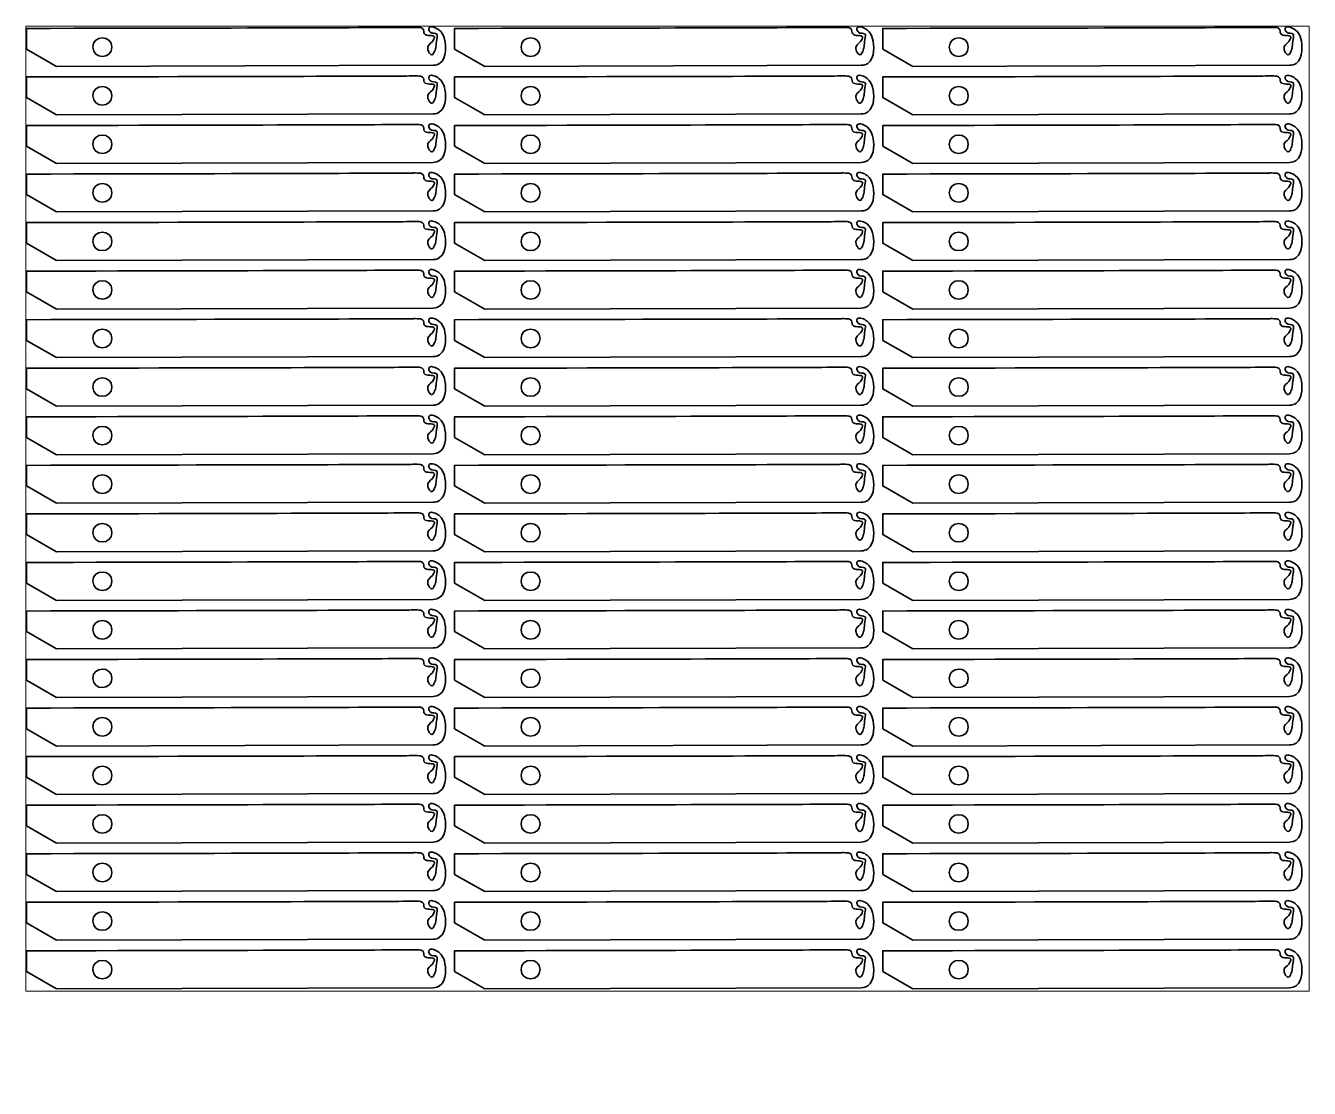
# Model space of a CAD drawing. Header units: millimetres. Extents: x 5 to 343, y -283 to -3.
import ezdxf

# ---------------------------------------------------------------- set-up
doc = ezdxf.new("R2010")
doc.units = ezdxf.units.MM
doc.header["$MEASUREMENT"] = 0
doc.layers.add('Laag 1', color=7, linetype='Continuous', lineweight=0)

# ---------------------------------------------------------------- blocks, each defined once
blk = doc.blocks.new('Block_3')
at = {"layer": 'Laag 1', "color": 177, "lineweight": 35, "true_color": 0x273582}
for points, knots in [([(111.05, -3.62), (110.97, -3.69), (110.9, -3.81), (110.87, -3.94), (110.76, -4.38), (111.15, -4.79), (111.19, -4.83), (111.76, -5.43), (112.61, -4.97), (113, -5.44), (113.17, -5.65), (113.09, -5.86), (112.96, -6.78), (112.72, -8.52), (112.81, -9.02), (112.39, -9.94), (112.19, -10.39), (112, -10.79), (111.68, -10.82), (111.36, -10.84), (111.01, -10.48), (110.78, -9.93), (110.52, -9.33), (110.56, -8.93), (110.65, -8.67), (110.9, -7.91), (111.76, -7.79), (112.22, -6.73), (112.36, -6.42), (112.43, -6.26), (112.36, -6.1), (112.09, -5.46), (110.2, -6.09), (109.7, -5.28), (109.45, -4.87), (109.69, -4.31), (109.22, -3.92), (109.13, -3.85), (109.05, -3.8), (108.93, -3.76), (108.59, -3.64), (108.17, -3.63), (107.31, -3.62), (107.12, -3.62), (107.02, -3.61), (106.82, -3.62), (105.8, -3.68), (73.79, -3.77), (4.96, -3.9), (4.96, -5.71), (4.97, -7.52), (4.98, -9.32), (4.98, -9.32), (12.92, -13.88), (12.92, -13.88), (12.92, -13.88), (111.99, -13.61), (111.99, -13.61), (112.74, -13.61), (113.3, -13.42), (113.73, -13.11), (115.7, -11.64), (115.43, -8.25), (114.97, -6.6), (114.78, -5.92), (114.43, -4.96), (113.52, -4.27), (112.8, -3.73), (111.56, -3.18), (111.05, -3.62)], [0, 0, 0, 0, 1, 1, 1, 2, 2, 2, 3, 3, 3, 4, 4, 4, 5, 5, 5, 6, 6, 6, 7, 7, 7, 8, 8, 8, 9, 9, 9, 10, 10, 10, 11, 11, 11, 12, 12, 12, 13, 13, 13, 14, 14, 14, 15, 15, 15, 16, 16, 16, 17, 17, 17, 18, 18, 18, 19, 19, 19, 20, 20, 20, 21, 21, 21, 22, 22, 22, 23, 23, 23, 23]), ([(22.47, -8.85), (22.43, -12.1), (27.53, -12.08), (27.47, -8.84), (27.51, -5.6), (22.42, -5.61), (22.47, -8.85)], [0, 0, 0, 0, 1, 1, 1, 2, 2, 2, 2])]:
    blk.add_open_spline(points, degree=3, knots=knots, dxfattribs=at)
blk = doc.blocks.new('Block_2')
at = {"layer": 'Laag 1'}
blk.add_blockref('Block_3', (0, 0), dxfattribs=at)
blk = doc.blocks.new('Block_5')
at = {"layer": 'Laag 1', "color": 177, "lineweight": 35, "true_color": 0x273582}
for points, knots in [([(223.75, -3.62), (223.67, -3.69), (223.6, -3.81), (223.57, -3.94), (223.46, -4.38), (223.85, -4.79), (223.88, -4.83), (224.46, -5.43), (225.31, -4.97), (225.69, -5.44), (225.86, -5.65), (225.79, -5.86), (225.66, -6.78), (225.42, -8.52), (225.5, -9.02), (225.08, -9.94), (224.88, -10.39), (224.7, -10.79), (224.38, -10.82), (224.06, -10.84), (223.71, -10.48), (223.48, -9.93), (223.21, -9.33), (223.26, -8.93), (223.34, -8.67), (223.6, -7.91), (224.45, -7.79), (224.92, -6.73), (225.05, -6.42), (225.12, -6.26), (225.06, -6.1), (224.78, -5.46), (222.89, -6.09), (222.4, -5.28), (222.14, -4.87), (222.39, -4.31), (221.92, -3.92), (221.82, -3.85), (221.75, -3.8), (221.63, -3.76), (221.29, -3.64), (220.86, -3.63), (220.01, -3.62), (219.81, -3.62), (219.71, -3.61), (219.51, -3.62), (218.49, -3.68), (186.49, -3.77), (117.65, -3.9), (117.66, -5.71), (117.66, -7.52), (117.67, -9.32), (117.67, -9.32), (125.61, -13.88), (125.61, -13.88), (125.61, -13.88), (224.68, -13.61), (224.68, -13.61), (225.43, -13.61), (226, -13.42), (226.43, -13.11), (228.4, -11.64), (228.12, -8.25), (227.66, -6.6), (227.47, -5.92), (227.13, -4.96), (226.21, -4.27), (225.5, -3.73), (224.25, -3.18), (223.75, -3.62)], [0, 0, 0, 0, 1, 1, 1, 2, 2, 2, 3, 3, 3, 4, 4, 4, 5, 5, 5, 6, 6, 6, 7, 7, 7, 8, 8, 8, 9, 9, 9, 10, 10, 10, 11, 11, 11, 12, 12, 12, 13, 13, 13, 14, 14, 14, 15, 15, 15, 16, 16, 16, 17, 17, 17, 18, 18, 18, 19, 19, 19, 20, 20, 20, 21, 21, 21, 22, 22, 22, 23, 23, 23, 23]), ([(135.17, -8.85), (135.13, -12.1), (140.22, -12.08), (140.17, -8.84), (140.21, -5.6), (135.11, -5.61), (135.17, -8.85)], [0, 0, 0, 0, 1, 1, 1, 2, 2, 2, 2])]:
    blk.add_open_spline(points, degree=3, knots=knots, dxfattribs=at)
blk = doc.blocks.new('Block_4')
at = {"layer": 'Laag 1'}
blk.add_blockref('Block_5', (0, 0), dxfattribs=at)
blk = doc.blocks.new('Block_7')
at = {"layer": 'Laag 1', "color": 177, "lineweight": 35, "true_color": 0x273582}
for points, knots in [([(336.44, -3.62), (336.36, -3.69), (336.29, -3.81), (336.26, -3.94), (336.15, -4.38), (336.54, -4.79), (336.58, -4.83), (337.15, -5.43), (338, -4.97), (338.39, -5.44), (338.56, -5.65), (338.49, -5.86), (338.36, -6.78), (338.11, -8.52), (338.2, -9.02), (337.78, -9.94), (337.58, -10.39), (337.39, -10.79), (337.07, -10.82), (336.75, -10.84), (336.4, -10.48), (336.17, -9.93), (335.91, -9.33), (335.95, -8.93), (336.04, -8.67), (336.29, -7.91), (337.15, -7.79), (337.61, -6.73), (337.75, -6.42), (337.82, -6.26), (337.75, -6.1), (337.48, -5.46), (335.59, -6.09), (335.09, -5.28), (334.84, -4.87), (335.08, -4.31), (334.61, -3.92), (334.52, -3.85), (334.44, -3.8), (334.33, -3.76), (333.98, -3.64), (333.56, -3.63), (332.7, -3.62), (332.51, -3.62), (332.41, -3.61), (332.21, -3.62), (331.19, -3.68), (299.18, -3.77), (230.35, -3.9), (230.35, -5.71), (230.36, -7.52), (230.37, -9.32), (230.37, -9.32), (238.31, -13.88), (238.31, -13.88), (238.31, -13.88), (337.38, -13.61), (337.38, -13.61), (338.13, -13.61), (338.69, -13.42), (339.12, -13.11), (341.1, -11.64), (340.82, -8.25), (340.36, -6.6), (340.17, -5.92), (339.82, -4.96), (338.91, -4.27), (338.19, -3.73), (336.95, -3.18), (336.44, -3.62)], [0, 0, 0, 0, 1, 1, 1, 2, 2, 2, 3, 3, 3, 4, 4, 4, 5, 5, 5, 6, 6, 6, 7, 7, 7, 8, 8, 8, 9, 9, 9, 10, 10, 10, 11, 11, 11, 12, 12, 12, 13, 13, 13, 14, 14, 14, 15, 15, 15, 16, 16, 16, 17, 17, 17, 18, 18, 18, 19, 19, 19, 20, 20, 20, 21, 21, 21, 22, 22, 22, 23, 23, 23, 23]), ([(247.86, -8.85), (247.82, -12.1), (252.92, -12.08), (252.86, -8.84), (252.9, -5.6), (247.81, -5.61), (247.86, -8.85)], [0, 0, 0, 0, 1, 1, 1, 2, 2, 2, 2])]:
    blk.add_open_spline(points, degree=3, knots=knots, dxfattribs=at)
blk = doc.blocks.new('Block_6')
at = {"layer": 'Laag 1'}
blk.add_blockref('Block_7', (0, 0), dxfattribs=at)
blk = doc.blocks.new('Block_9')
at = {"layer": 'Laag 1', "color": 177, "lineweight": 35, "true_color": 0x273582}
for points, knots in [([(111.05, -16.4), (110.97, -16.46), (110.9, -16.59), (110.87, -16.71), (110.76, -17.15), (111.15, -17.57), (111.19, -17.6), (111.76, -18.2), (112.61, -17.74), (113, -18.21), (113.17, -18.42), (113.09, -18.63), (112.96, -19.56), (112.72, -21.29), (112.81, -21.79), (112.39, -22.72), (112.19, -23.16), (112, -23.56), (111.68, -23.59), (111.36, -23.62), (111.01, -23.26), (110.78, -22.7), (110.52, -22.1), (110.56, -21.7), (110.65, -21.44), (110.9, -20.68), (111.76, -20.57), (112.22, -19.51), (112.36, -19.19), (112.43, -19.04), (112.36, -18.88), (112.09, -18.23), (110.2, -18.86), (109.7, -18.05), (109.45, -17.64), (109.69, -17.08), (109.22, -16.7), (109.13, -16.62), (109.05, -16.58), (108.93, -16.53), (108.59, -16.41), (108.17, -16.41), (107.31, -16.4), (107.12, -16.39), (107.02, -16.39), (106.82, -16.4), (105.8, -16.45), (73.79, -16.54), (4.96, -16.67), (4.96, -18.48), (4.97, -20.29), (4.98, -22.1), (4.98, -22.1), (12.92, -26.66), (12.92, -26.66), (12.92, -26.66), (111.99, -26.39), (111.99, -26.39), (112.74, -26.39), (113.3, -26.2), (113.73, -25.88), (115.7, -24.41), (115.43, -21.03), (114.97, -19.38), (114.78, -18.69), (114.43, -17.73), (113.52, -17.04), (112.8, -16.51), (111.56, -15.95), (111.05, -16.4)], [0, 0, 0, 0, 1, 1, 1, 2, 2, 2, 3, 3, 3, 4, 4, 4, 5, 5, 5, 6, 6, 6, 7, 7, 7, 8, 8, 8, 9, 9, 9, 10, 10, 10, 11, 11, 11, 12, 12, 12, 13, 13, 13, 14, 14, 14, 15, 15, 15, 16, 16, 16, 17, 17, 17, 18, 18, 18, 19, 19, 19, 20, 20, 20, 21, 21, 21, 22, 22, 22, 23, 23, 23, 23]), ([(22.47, -21.63), (22.43, -24.87), (27.53, -24.86), (27.47, -21.61), (27.51, -18.37), (22.42, -18.38), (22.47, -21.63)], [0, 0, 0, 0, 1, 1, 1, 2, 2, 2, 2])]:
    blk.add_open_spline(points, degree=3, knots=knots, dxfattribs=at)
blk = doc.blocks.new('Block_8')
at = {"layer": 'Laag 1'}
blk.add_blockref('Block_9', (0, 0), dxfattribs=at)
blk = doc.blocks.new('Block_11')
at = {"layer": 'Laag 1', "color": 177, "lineweight": 35, "true_color": 0x273582}
for points, knots in [([(223.75, -16.4), (223.67, -16.46), (223.6, -16.59), (223.57, -16.71), (223.46, -17.15), (223.85, -17.57), (223.88, -17.6), (224.46, -18.2), (225.31, -17.74), (225.69, -18.21), (225.86, -18.42), (225.79, -18.63), (225.66, -19.56), (225.42, -21.29), (225.5, -21.79), (225.08, -22.72), (224.88, -23.16), (224.7, -23.56), (224.38, -23.59), (224.06, -23.62), (223.71, -23.26), (223.48, -22.7), (223.21, -22.1), (223.26, -21.7), (223.34, -21.44), (223.6, -20.68), (224.45, -20.57), (224.92, -19.51), (225.05, -19.19), (225.12, -19.04), (225.06, -18.88), (224.78, -18.23), (222.89, -18.86), (222.4, -18.05), (222.14, -17.64), (222.39, -17.08), (221.92, -16.7), (221.82, -16.62), (221.75, -16.58), (221.63, -16.53), (221.29, -16.41), (220.86, -16.41), (220.01, -16.4), (219.81, -16.39), (219.71, -16.39), (219.51, -16.4), (218.49, -16.45), (186.49, -16.54), (117.65, -16.67), (117.66, -18.48), (117.66, -20.29), (117.67, -22.1), (117.67, -22.1), (125.61, -26.66), (125.61, -26.66), (125.61, -26.66), (224.68, -26.39), (224.68, -26.39), (225.43, -26.39), (226, -26.2), (226.43, -25.88), (228.4, -24.41), (228.12, -21.03), (227.66, -19.38), (227.47, -18.69), (227.13, -17.73), (226.21, -17.04), (225.5, -16.51), (224.25, -15.95), (223.75, -16.4)], [0, 0, 0, 0, 1, 1, 1, 2, 2, 2, 3, 3, 3, 4, 4, 4, 5, 5, 5, 6, 6, 6, 7, 7, 7, 8, 8, 8, 9, 9, 9, 10, 10, 10, 11, 11, 11, 12, 12, 12, 13, 13, 13, 14, 14, 14, 15, 15, 15, 16, 16, 16, 17, 17, 17, 18, 18, 18, 19, 19, 19, 20, 20, 20, 21, 21, 21, 22, 22, 22, 23, 23, 23, 23]), ([(135.17, -21.63), (135.13, -24.87), (140.22, -24.86), (140.17, -21.61), (140.21, -18.37), (135.11, -18.38), (135.17, -21.63)], [0, 0, 0, 0, 1, 1, 1, 2, 2, 2, 2])]:
    blk.add_open_spline(points, degree=3, knots=knots, dxfattribs=at)
blk = doc.blocks.new('Block_10')
at = {"layer": 'Laag 1'}
blk.add_blockref('Block_11', (0, 0), dxfattribs=at)
blk = doc.blocks.new('Block_13')
at = {"layer": 'Laag 1', "color": 177, "lineweight": 35, "true_color": 0x273582}
for points, knots in [([(336.44, -16.4), (336.36, -16.46), (336.29, -16.59), (336.26, -16.71), (336.15, -17.15), (336.54, -17.57), (336.58, -17.6), (337.15, -18.2), (338, -17.74), (338.39, -18.21), (338.56, -18.42), (338.49, -18.63), (338.36, -19.56), (338.11, -21.29), (338.2, -21.79), (337.78, -22.72), (337.58, -23.16), (337.39, -23.56), (337.07, -23.59), (336.75, -23.62), (336.4, -23.26), (336.17, -22.7), (335.91, -22.1), (335.95, -21.7), (336.04, -21.44), (336.29, -20.68), (337.15, -20.57), (337.61, -19.51), (337.75, -19.19), (337.82, -19.04), (337.75, -18.88), (337.48, -18.23), (335.59, -18.86), (335.09, -18.05), (334.84, -17.64), (335.08, -17.08), (334.61, -16.7), (334.52, -16.62), (334.44, -16.58), (334.33, -16.53), (333.98, -16.41), (333.56, -16.41), (332.7, -16.4), (332.51, -16.39), (332.41, -16.39), (332.21, -16.4), (331.19, -16.45), (299.18, -16.54), (230.35, -16.67), (230.35, -18.48), (230.36, -20.29), (230.37, -22.1), (230.37, -22.1), (238.31, -26.66), (238.31, -26.66), (238.31, -26.66), (337.38, -26.39), (337.38, -26.39), (338.13, -26.39), (338.69, -26.2), (339.12, -25.88), (341.1, -24.41), (340.82, -21.03), (340.36, -19.38), (340.17, -18.69), (339.82, -17.73), (338.91, -17.04), (338.19, -16.51), (336.95, -15.95), (336.44, -16.4)], [0, 0, 0, 0, 1, 1, 1, 2, 2, 2, 3, 3, 3, 4, 4, 4, 5, 5, 5, 6, 6, 6, 7, 7, 7, 8, 8, 8, 9, 9, 9, 10, 10, 10, 11, 11, 11, 12, 12, 12, 13, 13, 13, 14, 14, 14, 15, 15, 15, 16, 16, 16, 17, 17, 17, 18, 18, 18, 19, 19, 19, 20, 20, 20, 21, 21, 21, 22, 22, 22, 23, 23, 23, 23]), ([(247.86, -21.63), (247.82, -24.87), (252.92, -24.86), (252.86, -21.61), (252.9, -18.37), (247.81, -18.38), (247.86, -21.63)], [0, 0, 0, 0, 1, 1, 1, 2, 2, 2, 2])]:
    blk.add_open_spline(points, degree=3, knots=knots, dxfattribs=at)
blk = doc.blocks.new('Block_12')
at = {"layer": 'Laag 1'}
blk.add_blockref('Block_13', (0, 0), dxfattribs=at)
blk = doc.blocks.new('Block_15')
at = {"layer": 'Laag 1', "color": 177, "lineweight": 35, "true_color": 0x273582}
for points, knots in [([(111.05, -29.17), (110.97, -29.24), (110.9, -29.36), (110.87, -29.49), (110.76, -29.93), (111.15, -30.34), (111.19, -30.37), (111.76, -30.97), (112.61, -30.52), (113, -30.99), (113.17, -31.2), (113.09, -31.4), (112.96, -32.33), (112.72, -34.06), (112.81, -34.56), (112.39, -35.49), (112.19, -35.93), (112, -36.34), (111.68, -36.36), (111.36, -36.39), (111.01, -36.03), (110.78, -35.48), (110.52, -34.88), (110.56, -34.47), (110.65, -34.22), (110.9, -33.46), (111.76, -33.34), (112.22, -32.28), (112.36, -31.97), (112.43, -31.81), (112.36, -31.65), (112.09, -31), (110.2, -31.63), (109.7, -30.83), (109.45, -30.41), (109.69, -29.85), (109.22, -29.47), (109.13, -29.39), (109.05, -29.35), (108.93, -29.31), (108.59, -29.18), (108.17, -29.18), (107.31, -29.17), (107.12, -29.17), (107.02, -29.16), (106.82, -29.17), (105.8, -29.22), (73.79, -29.31), (4.96, -29.45), (4.96, -31.26), (4.97, -33.06), (4.98, -34.87), (4.98, -34.87), (12.92, -39.43), (12.92, -39.43), (12.92, -39.43), (111.99, -39.16), (111.99, -39.16), (112.74, -39.16), (113.3, -38.97), (113.73, -38.65), (115.7, -37.18), (115.43, -33.8), (114.97, -32.15), (114.78, -31.47), (114.43, -30.51), (113.52, -29.82), (112.8, -29.28), (111.56, -28.73), (111.05, -29.17)], [0, 0, 0, 0, 1, 1, 1, 2, 2, 2, 3, 3, 3, 4, 4, 4, 5, 5, 5, 6, 6, 6, 7, 7, 7, 8, 8, 8, 9, 9, 9, 10, 10, 10, 11, 11, 11, 12, 12, 12, 13, 13, 13, 14, 14, 14, 15, 15, 15, 16, 16, 16, 17, 17, 17, 18, 18, 18, 19, 19, 19, 20, 20, 20, 21, 21, 21, 22, 22, 22, 23, 23, 23, 23]), ([(22.47, -34.4), (22.43, -37.64), (27.53, -37.63), (27.47, -34.39), (27.51, -31.14), (22.42, -31.16), (22.47, -34.4)], [0, 0, 0, 0, 1, 1, 1, 2, 2, 2, 2])]:
    blk.add_open_spline(points, degree=3, knots=knots, dxfattribs=at)
blk = doc.blocks.new('Block_14')
at = {"layer": 'Laag 1'}
blk.add_blockref('Block_15', (0, 0), dxfattribs=at)
blk = doc.blocks.new('Block_17')
at = {"layer": 'Laag 1', "color": 177, "lineweight": 35, "true_color": 0x273582}
for points, knots in [([(223.75, -29.17), (223.67, -29.24), (223.6, -29.36), (223.57, -29.49), (223.46, -29.93), (223.85, -30.34), (223.88, -30.37), (224.46, -30.97), (225.31, -30.52), (225.69, -30.99), (225.86, -31.2), (225.79, -31.4), (225.66, -32.33), (225.42, -34.06), (225.5, -34.56), (225.08, -35.49), (224.88, -35.93), (224.7, -36.34), (224.38, -36.36), (224.06, -36.39), (223.71, -36.03), (223.48, -35.48), (223.21, -34.88), (223.26, -34.47), (223.34, -34.22), (223.6, -33.46), (224.45, -33.34), (224.92, -32.28), (225.05, -31.97), (225.12, -31.81), (225.06, -31.65), (224.78, -31), (222.89, -31.63), (222.4, -30.83), (222.14, -30.41), (222.39, -29.85), (221.92, -29.47), (221.82, -29.39), (221.75, -29.35), (221.63, -29.31), (221.29, -29.18), (220.86, -29.18), (220.01, -29.17), (219.81, -29.17), (219.71, -29.16), (219.51, -29.17), (218.49, -29.22), (186.49, -29.31), (117.65, -29.45), (117.66, -31.26), (117.66, -33.06), (117.67, -34.87), (117.67, -34.87), (125.61, -39.43), (125.61, -39.43), (125.61, -39.43), (224.68, -39.16), (224.68, -39.16), (225.43, -39.16), (226, -38.97), (226.43, -38.65), (228.4, -37.18), (228.12, -33.8), (227.66, -32.15), (227.47, -31.47), (227.13, -30.51), (226.21, -29.82), (225.5, -29.28), (224.25, -28.73), (223.75, -29.17)], [0, 0, 0, 0, 1, 1, 1, 2, 2, 2, 3, 3, 3, 4, 4, 4, 5, 5, 5, 6, 6, 6, 7, 7, 7, 8, 8, 8, 9, 9, 9, 10, 10, 10, 11, 11, 11, 12, 12, 12, 13, 13, 13, 14, 14, 14, 15, 15, 15, 16, 16, 16, 17, 17, 17, 18, 18, 18, 19, 19, 19, 20, 20, 20, 21, 21, 21, 22, 22, 22, 23, 23, 23, 23]), ([(135.17, -34.4), (135.13, -37.64), (140.22, -37.63), (140.17, -34.39), (140.21, -31.14), (135.11, -31.16), (135.17, -34.4)], [0, 0, 0, 0, 1, 1, 1, 2, 2, 2, 2])]:
    blk.add_open_spline(points, degree=3, knots=knots, dxfattribs=at)
blk = doc.blocks.new('Block_16')
at = {"layer": 'Laag 1'}
blk.add_blockref('Block_17', (0, 0), dxfattribs=at)
blk = doc.blocks.new('Block_19')
at = {"layer": 'Laag 1', "color": 177, "lineweight": 35, "true_color": 0x273582}
for points, knots in [([(336.44, -29.17), (336.36, -29.24), (336.29, -29.36), (336.26, -29.49), (336.15, -29.93), (336.54, -30.34), (336.58, -30.37), (337.15, -30.97), (338, -30.52), (338.39, -30.99), (338.56, -31.2), (338.49, -31.4), (338.36, -32.33), (338.11, -34.06), (338.2, -34.56), (337.78, -35.49), (337.58, -35.93), (337.39, -36.34), (337.07, -36.36), (336.75, -36.39), (336.4, -36.03), (336.17, -35.48), (335.91, -34.88), (335.95, -34.47), (336.04, -34.22), (336.29, -33.46), (337.15, -33.34), (337.61, -32.28), (337.75, -31.97), (337.82, -31.81), (337.75, -31.65), (337.48, -31), (335.59, -31.63), (335.09, -30.83), (334.84, -30.41), (335.08, -29.85), (334.61, -29.47), (334.52, -29.39), (334.44, -29.35), (334.33, -29.31), (333.98, -29.18), (333.56, -29.18), (332.7, -29.17), (332.51, -29.17), (332.41, -29.16), (332.21, -29.17), (331.19, -29.22), (299.18, -29.31), (230.35, -29.45), (230.35, -31.26), (230.36, -33.06), (230.37, -34.87), (230.37, -34.87), (238.31, -39.43), (238.31, -39.43), (238.31, -39.43), (337.38, -39.16), (337.38, -39.16), (338.13, -39.16), (338.69, -38.97), (339.12, -38.65), (341.1, -37.18), (340.82, -33.8), (340.36, -32.15), (340.17, -31.47), (339.82, -30.51), (338.91, -29.82), (338.19, -29.28), (336.95, -28.73), (336.44, -29.17)], [0, 0, 0, 0, 1, 1, 1, 2, 2, 2, 3, 3, 3, 4, 4, 4, 5, 5, 5, 6, 6, 6, 7, 7, 7, 8, 8, 8, 9, 9, 9, 10, 10, 10, 11, 11, 11, 12, 12, 12, 13, 13, 13, 14, 14, 14, 15, 15, 15, 16, 16, 16, 17, 17, 17, 18, 18, 18, 19, 19, 19, 20, 20, 20, 21, 21, 21, 22, 22, 22, 23, 23, 23, 23]), ([(247.86, -34.4), (247.82, -37.64), (252.92, -37.63), (252.86, -34.39), (252.9, -31.14), (247.81, -31.16), (247.86, -34.4)], [0, 0, 0, 0, 1, 1, 1, 2, 2, 2, 2])]:
    blk.add_open_spline(points, degree=3, knots=knots, dxfattribs=at)
blk = doc.blocks.new('Block_18')
at = {"layer": 'Laag 1'}
blk.add_blockref('Block_19', (0, 0), dxfattribs=at)
blk = doc.blocks.new('Block_21')
at = {"layer": 'Laag 1', "color": 177, "lineweight": 35, "true_color": 0x273582}
for points, knots in [([(111.05, -41.94), (110.97, -42.01), (110.9, -42.13), (110.87, -42.26), (110.76, -42.7), (111.15, -43.11), (111.19, -43.15), (111.76, -43.75), (112.61, -43.29), (113, -43.76), (113.17, -43.97), (113.09, -44.18), (112.96, -45.1), (112.72, -46.84), (112.81, -47.34), (112.39, -48.26), (112.19, -48.71), (112, -49.11), (111.68, -49.14), (111.36, -49.16), (111.01, -48.8), (110.78, -48.25), (110.52, -47.65), (110.56, -47.25), (110.65, -46.99), (110.9, -46.23), (111.76, -46.11), (112.22, -45.05), (112.36, -44.74), (112.43, -44.58), (112.36, -44.42), (112.09, -43.78), (110.2, -44.41), (109.7, -43.6), (109.45, -43.19), (109.69, -42.63), (109.22, -42.24), (109.13, -42.17), (109.05, -42.12), (108.93, -42.08), (108.59, -41.96), (108.17, -41.95), (107.31, -41.94), (107.12, -41.94), (107.02, -41.93), (106.82, -41.94), (105.8, -42), (73.79, -42.09), (4.96, -42.22), (4.96, -44.03), (4.97, -45.84), (4.98, -47.64), (4.98, -47.64), (12.92, -52.2), (12.92, -52.2), (12.92, -52.2), (111.99, -51.93), (111.99, -51.93), (112.74, -51.93), (113.3, -51.75), (113.73, -51.43), (115.7, -49.96), (115.43, -46.57), (114.97, -44.92), (114.78, -44.24), (114.43, -43.28), (113.52, -42.59), (112.8, -42.05), (111.56, -41.5), (111.05, -41.94)], [0, 0, 0, 0, 1, 1, 1, 2, 2, 2, 3, 3, 3, 4, 4, 4, 5, 5, 5, 6, 6, 6, 7, 7, 7, 8, 8, 8, 9, 9, 9, 10, 10, 10, 11, 11, 11, 12, 12, 12, 13, 13, 13, 14, 14, 14, 15, 15, 15, 16, 16, 16, 17, 17, 17, 18, 18, 18, 19, 19, 19, 20, 20, 20, 21, 21, 21, 22, 22, 22, 23, 23, 23, 23]), ([(22.47, -47.17), (22.43, -50.42), (27.53, -50.4), (27.47, -47.16), (27.51, -43.92), (22.42, -43.93), (22.47, -47.17)], [0, 0, 0, 0, 1, 1, 1, 2, 2, 2, 2])]:
    blk.add_open_spline(points, degree=3, knots=knots, dxfattribs=at)
blk = doc.blocks.new('Block_20')
at = {"layer": 'Laag 1'}
blk.add_blockref('Block_21', (0, 0), dxfattribs=at)
blk = doc.blocks.new('Block_23')
at = {"layer": 'Laag 1', "color": 177, "lineweight": 35, "true_color": 0x273582}
for points, knots in [([(223.75, -41.94), (223.67, -42.01), (223.6, -42.13), (223.57, -42.26), (223.46, -42.7), (223.85, -43.11), (223.88, -43.15), (224.46, -43.75), (225.31, -43.29), (225.69, -43.76), (225.86, -43.97), (225.79, -44.18), (225.66, -45.1), (225.42, -46.84), (225.5, -47.34), (225.08, -48.26), (224.88, -48.71), (224.7, -49.11), (224.38, -49.14), (224.06, -49.16), (223.71, -48.8), (223.48, -48.25), (223.21, -47.65), (223.26, -47.25), (223.34, -46.99), (223.6, -46.23), (224.45, -46.11), (224.92, -45.05), (225.05, -44.74), (225.12, -44.58), (225.06, -44.42), (224.78, -43.78), (222.89, -44.41), (222.4, -43.6), (222.14, -43.19), (222.39, -42.63), (221.92, -42.24), (221.82, -42.17), (221.75, -42.12), (221.63, -42.08), (221.29, -41.96), (220.86, -41.95), (220.01, -41.94), (219.81, -41.94), (219.71, -41.93), (219.51, -41.94), (218.49, -42), (186.49, -42.09), (117.65, -42.22), (117.66, -44.03), (117.66, -45.84), (117.67, -47.64), (117.67, -47.64), (125.61, -52.2), (125.61, -52.2), (125.61, -52.2), (224.68, -51.93), (224.68, -51.93), (225.43, -51.93), (226, -51.75), (226.43, -51.43), (228.4, -49.96), (228.12, -46.57), (227.66, -44.92), (227.47, -44.24), (227.13, -43.28), (226.21, -42.59), (225.5, -42.05), (224.25, -41.5), (223.75, -41.94)], [0, 0, 0, 0, 1, 1, 1, 2, 2, 2, 3, 3, 3, 4, 4, 4, 5, 5, 5, 6, 6, 6, 7, 7, 7, 8, 8, 8, 9, 9, 9, 10, 10, 10, 11, 11, 11, 12, 12, 12, 13, 13, 13, 14, 14, 14, 15, 15, 15, 16, 16, 16, 17, 17, 17, 18, 18, 18, 19, 19, 19, 20, 20, 20, 21, 21, 21, 22, 22, 22, 23, 23, 23, 23]), ([(135.17, -47.17), (135.13, -50.42), (140.22, -50.4), (140.17, -47.16), (140.21, -43.92), (135.11, -43.93), (135.17, -47.17)], [0, 0, 0, 0, 1, 1, 1, 2, 2, 2, 2])]:
    blk.add_open_spline(points, degree=3, knots=knots, dxfattribs=at)
blk = doc.blocks.new('Block_22')
at = {"layer": 'Laag 1'}
blk.add_blockref('Block_23', (0, 0), dxfattribs=at)
blk = doc.blocks.new('Block_25')
at = {"layer": 'Laag 1', "color": 177, "lineweight": 35, "true_color": 0x273582}
for points, knots in [([(336.44, -41.94), (336.36, -42.01), (336.29, -42.13), (336.26, -42.26), (336.15, -42.7), (336.54, -43.11), (336.58, -43.15), (337.15, -43.75), (338, -43.29), (338.39, -43.76), (338.56, -43.97), (338.49, -44.18), (338.36, -45.1), (338.11, -46.84), (338.2, -47.34), (337.78, -48.26), (337.58, -48.71), (337.39, -49.11), (337.07, -49.14), (336.75, -49.16), (336.4, -48.8), (336.17, -48.25), (335.91, -47.65), (335.95, -47.25), (336.04, -46.99), (336.29, -46.23), (337.15, -46.11), (337.61, -45.05), (337.75, -44.74), (337.82, -44.58), (337.75, -44.42), (337.48, -43.78), (335.59, -44.41), (335.09, -43.6), (334.84, -43.19), (335.08, -42.63), (334.61, -42.24), (334.52, -42.17), (334.44, -42.12), (334.33, -42.08), (333.98, -41.96), (333.56, -41.95), (332.7, -41.94), (332.51, -41.94), (332.41, -41.93), (332.21, -41.94), (331.19, -42), (299.18, -42.09), (230.35, -42.22), (230.35, -44.03), (230.36, -45.84), (230.37, -47.64), (230.37, -47.64), (238.31, -52.2), (238.31, -52.2), (238.31, -52.2), (337.38, -51.93), (337.38, -51.93), (338.13, -51.93), (338.69, -51.75), (339.12, -51.43), (341.1, -49.96), (340.82, -46.57), (340.36, -44.92), (340.17, -44.24), (339.82, -43.28), (338.91, -42.59), (338.19, -42.05), (336.95, -41.5), (336.44, -41.94)], [0, 0, 0, 0, 1, 1, 1, 2, 2, 2, 3, 3, 3, 4, 4, 4, 5, 5, 5, 6, 6, 6, 7, 7, 7, 8, 8, 8, 9, 9, 9, 10, 10, 10, 11, 11, 11, 12, 12, 12, 13, 13, 13, 14, 14, 14, 15, 15, 15, 16, 16, 16, 17, 17, 17, 18, 18, 18, 19, 19, 19, 20, 20, 20, 21, 21, 21, 22, 22, 22, 23, 23, 23, 23]), ([(247.86, -47.17), (247.82, -50.42), (252.92, -50.4), (252.86, -47.16), (252.9, -43.92), (247.81, -43.93), (247.86, -47.17)], [0, 0, 0, 0, 1, 1, 1, 2, 2, 2, 2])]:
    blk.add_open_spline(points, degree=3, knots=knots, dxfattribs=at)
blk = doc.blocks.new('Block_24')
at = {"layer": 'Laag 1'}
blk.add_blockref('Block_25', (0, 0), dxfattribs=at)
blk = doc.blocks.new('Block_27')
at = {"layer": 'Laag 1', "color": 177, "lineweight": 35, "true_color": 0x273582}
for points, knots in [([(111.05, -54.72), (110.97, -54.79), (110.9, -54.91), (110.87, -55.04), (110.76, -55.47), (111.15, -55.89), (111.19, -55.92), (111.76, -56.52), (112.61, -56.06), (113, -56.53), (113.17, -56.74), (113.09, -56.95), (112.96, -57.88), (112.72, -59.61), (112.81, -60.11), (112.39, -61.04), (112.19, -61.48), (112, -61.89), (111.68, -61.91), (111.36, -61.94), (111.01, -61.58), (110.78, -61.03), (110.52, -60.43), (110.56, -60.02), (110.65, -59.77), (110.9, -59), (111.76, -58.89), (112.22, -57.83), (112.36, -57.51), (112.43, -57.36), (112.36, -57.2), (112.09, -56.55), (110.2, -57.18), (109.7, -56.37), (109.45, -55.96), (109.69, -55.4), (109.22, -55.02), (109.13, -54.94), (109.05, -54.9), (108.93, -54.86), (108.59, -54.73), (108.17, -54.73), (107.31, -54.72), (107.12, -54.71), (107.02, -54.71), (106.82, -54.72), (105.8, -54.77), (73.79, -54.86), (4.96, -55), (4.96, -56.8), (4.97, -58.61), (4.98, -60.42), (4.98, -60.42), (12.92, -64.98), (12.92, -64.98), (12.92, -64.98), (111.99, -64.71), (111.99, -64.71), (112.74, -64.71), (113.3, -64.52), (113.73, -64.2), (115.7, -62.73), (115.43, -59.35), (114.97, -57.7), (114.78, -57.02), (114.43, -56.05), (113.52, -55.36), (112.8, -54.83), (111.56, -54.27), (111.05, -54.72)], [0, 0, 0, 0, 1, 1, 1, 2, 2, 2, 3, 3, 3, 4, 4, 4, 5, 5, 5, 6, 6, 6, 7, 7, 7, 8, 8, 8, 9, 9, 9, 10, 10, 10, 11, 11, 11, 12, 12, 12, 13, 13, 13, 14, 14, 14, 15, 15, 15, 16, 16, 16, 17, 17, 17, 18, 18, 18, 19, 19, 19, 20, 20, 20, 21, 21, 21, 22, 22, 22, 23, 23, 23, 23]), ([(22.47, -59.95), (22.43, -63.19), (27.53, -63.18), (27.47, -59.93), (27.51, -56.69), (22.42, -56.7), (22.47, -59.95)], [0, 0, 0, 0, 1, 1, 1, 2, 2, 2, 2])]:
    blk.add_open_spline(points, degree=3, knots=knots, dxfattribs=at)
blk = doc.blocks.new('Block_26')
at = {"layer": 'Laag 1'}
blk.add_blockref('Block_27', (0, 0), dxfattribs=at)
blk = doc.blocks.new('Block_29')
at = {"layer": 'Laag 1', "color": 177, "lineweight": 35, "true_color": 0x273582}
for points, knots in [([(223.75, -54.72), (223.67, -54.79), (223.6, -54.91), (223.57, -55.04), (223.46, -55.47), (223.85, -55.89), (223.88, -55.92), (224.46, -56.52), (225.31, -56.06), (225.69, -56.53), (225.86, -56.74), (225.79, -56.95), (225.66, -57.88), (225.42, -59.61), (225.5, -60.11), (225.08, -61.04), (224.88, -61.48), (224.7, -61.89), (224.38, -61.91), (224.06, -61.94), (223.71, -61.58), (223.48, -61.03), (223.21, -60.43), (223.26, -60.02), (223.34, -59.77), (223.6, -59), (224.45, -58.89), (224.92, -57.83), (225.05, -57.51), (225.12, -57.36), (225.06, -57.2), (224.78, -56.55), (222.89, -57.18), (222.4, -56.37), (222.14, -55.96), (222.39, -55.4), (221.92, -55.02), (221.82, -54.94), (221.75, -54.9), (221.63, -54.86), (221.29, -54.73), (220.86, -54.73), (220.01, -54.72), (219.81, -54.71), (219.71, -54.71), (219.51, -54.72), (218.49, -54.77), (186.49, -54.86), (117.65, -55), (117.66, -56.8), (117.66, -58.61), (117.67, -60.42), (117.67, -60.42), (125.61, -64.98), (125.61, -64.98), (125.61, -64.98), (224.68, -64.71), (224.68, -64.71), (225.43, -64.71), (226, -64.52), (226.43, -64.2), (228.4, -62.73), (228.12, -59.35), (227.66, -57.7), (227.47, -57.02), (227.13, -56.05), (226.21, -55.36), (225.5, -54.83), (224.25, -54.27), (223.75, -54.72)], [0, 0, 0, 0, 1, 1, 1, 2, 2, 2, 3, 3, 3, 4, 4, 4, 5, 5, 5, 6, 6, 6, 7, 7, 7, 8, 8, 8, 9, 9, 9, 10, 10, 10, 11, 11, 11, 12, 12, 12, 13, 13, 13, 14, 14, 14, 15, 15, 15, 16, 16, 16, 17, 17, 17, 18, 18, 18, 19, 19, 19, 20, 20, 20, 21, 21, 21, 22, 22, 22, 23, 23, 23, 23]), ([(135.17, -59.95), (135.13, -63.19), (140.22, -63.18), (140.17, -59.93), (140.21, -56.69), (135.11, -56.7), (135.17, -59.95)], [0, 0, 0, 0, 1, 1, 1, 2, 2, 2, 2])]:
    blk.add_open_spline(points, degree=3, knots=knots, dxfattribs=at)
blk = doc.blocks.new('Block_28')
at = {"layer": 'Laag 1'}
blk.add_blockref('Block_29', (0, 0), dxfattribs=at)
blk = doc.blocks.new('Block_31')
at = {"layer": 'Laag 1', "color": 177, "lineweight": 35, "true_color": 0x273582}
for points, knots in [([(336.44, -54.72), (336.36, -54.79), (336.29, -54.91), (336.26, -55.04), (336.15, -55.47), (336.54, -55.89), (336.58, -55.92), (337.15, -56.52), (338, -56.06), (338.39, -56.53), (338.56, -56.74), (338.49, -56.95), (338.36, -57.88), (338.11, -59.61), (338.2, -60.11), (337.78, -61.04), (337.58, -61.48), (337.39, -61.89), (337.07, -61.91), (336.75, -61.94), (336.4, -61.58), (336.17, -61.03), (335.91, -60.43), (335.95, -60.02), (336.04, -59.77), (336.29, -59), (337.15, -58.89), (337.61, -57.83), (337.75, -57.51), (337.82, -57.36), (337.75, -57.2), (337.48, -56.55), (335.59, -57.18), (335.09, -56.37), (334.84, -55.96), (335.08, -55.4), (334.61, -55.02), (334.52, -54.94), (334.44, -54.9), (334.33, -54.86), (333.98, -54.73), (333.56, -54.73), (332.7, -54.72), (332.51, -54.71), (332.41, -54.71), (332.21, -54.72), (331.19, -54.77), (299.18, -54.86), (230.35, -55), (230.35, -56.8), (230.36, -58.61), (230.37, -60.42), (230.37, -60.42), (238.31, -64.98), (238.31, -64.98), (238.31, -64.98), (337.38, -64.71), (337.38, -64.71), (338.13, -64.71), (338.69, -64.52), (339.12, -64.2), (341.1, -62.73), (340.82, -59.35), (340.36, -57.7), (340.17, -57.02), (339.82, -56.05), (338.91, -55.36), (338.19, -54.83), (336.95, -54.27), (336.44, -54.72)], [0, 0, 0, 0, 1, 1, 1, 2, 2, 2, 3, 3, 3, 4, 4, 4, 5, 5, 5, 6, 6, 6, 7, 7, 7, 8, 8, 8, 9, 9, 9, 10, 10, 10, 11, 11, 11, 12, 12, 12, 13, 13, 13, 14, 14, 14, 15, 15, 15, 16, 16, 16, 17, 17, 17, 18, 18, 18, 19, 19, 19, 20, 20, 20, 21, 21, 21, 22, 22, 22, 23, 23, 23, 23]), ([(247.86, -59.95), (247.82, -63.19), (252.92, -63.18), (252.86, -59.93), (252.9, -56.69), (247.81, -56.7), (247.86, -59.95)], [0, 0, 0, 0, 1, 1, 1, 2, 2, 2, 2])]:
    blk.add_open_spline(points, degree=3, knots=knots, dxfattribs=at)
blk = doc.blocks.new('Block_30')
at = {"layer": 'Laag 1'}
blk.add_blockref('Block_31', (0, 0), dxfattribs=at)
blk = doc.blocks.new('Block_33')
at = {"layer": 'Laag 1', "color": 177, "lineweight": 35, "true_color": 0x273582}
for points, knots in [([(111.05, -67.49), (110.97, -67.56), (110.9, -67.68), (110.87, -67.81), (110.76, -68.25), (111.15, -68.66), (111.19, -68.7), (111.76, -69.29), (112.61, -68.84), (113, -69.31), (113.17, -69.52), (113.09, -69.72), (112.96, -70.65), (112.72, -72.39), (112.81, -72.88), (112.39, -73.81), (112.19, -74.25), (112, -74.66), (111.68, -74.69), (111.36, -74.71), (111.01, -74.35), (110.78, -73.8), (110.52, -73.2), (110.56, -72.8), (110.65, -72.54), (110.9, -71.78), (111.76, -71.66), (112.22, -70.6), (112.36, -70.29), (112.43, -70.13), (112.36, -69.97), (112.09, -69.33), (110.2, -69.96), (109.7, -69.15), (109.45, -68.73), (109.69, -68.17), (109.22, -67.79), (109.13, -67.71), (109.05, -67.67), (108.93, -67.63), (108.59, -67.5), (108.17, -67.5), (107.31, -67.49), (107.12, -67.49), (107.02, -67.48), (106.82, -67.49), (105.8, -67.54), (73.79, -67.63), (4.96, -67.77), (4.96, -69.58), (4.97, -71.38), (4.98, -73.19), (4.98, -73.19), (12.92, -77.75), (12.92, -77.75), (12.92, -77.75), (111.99, -77.48), (111.99, -77.48), (112.74, -77.48), (113.3, -77.29), (113.73, -76.97), (115.7, -75.51), (115.43, -72.12), (114.97, -70.47), (114.78, -69.79), (114.43, -68.83), (113.52, -68.14), (112.8, -67.6), (111.56, -67.05), (111.05, -67.49)], [0, 0, 0, 0, 1, 1, 1, 2, 2, 2, 3, 3, 3, 4, 4, 4, 5, 5, 5, 6, 6, 6, 7, 7, 7, 8, 8, 8, 9, 9, 9, 10, 10, 10, 11, 11, 11, 12, 12, 12, 13, 13, 13, 14, 14, 14, 15, 15, 15, 16, 16, 16, 17, 17, 17, 18, 18, 18, 19, 19, 19, 20, 20, 20, 21, 21, 21, 22, 22, 22, 23, 23, 23, 23]), ([(22.47, -72.72), (22.43, -75.97), (27.53, -75.95), (27.47, -72.71), (27.51, -69.46), (22.42, -69.48), (22.47, -72.72)], [0, 0, 0, 0, 1, 1, 1, 2, 2, 2, 2])]:
    blk.add_open_spline(points, degree=3, knots=knots, dxfattribs=at)
blk = doc.blocks.new('Block_32')
at = {"layer": 'Laag 1'}
blk.add_blockref('Block_33', (0, 0), dxfattribs=at)
blk = doc.blocks.new('Block_35')
at = {"layer": 'Laag 1', "color": 177, "lineweight": 35, "true_color": 0x273582}
for points, knots in [([(223.75, -67.49), (223.67, -67.56), (223.6, -67.68), (223.57, -67.81), (223.46, -68.25), (223.85, -68.66), (223.88, -68.7), (224.46, -69.29), (225.31, -68.84), (225.69, -69.31), (225.86, -69.52), (225.79, -69.72), (225.66, -70.65), (225.42, -72.39), (225.5, -72.88), (225.08, -73.81), (224.88, -74.25), (224.7, -74.66), (224.38, -74.69), (224.06, -74.71), (223.71, -74.35), (223.48, -73.8), (223.21, -73.2), (223.26, -72.8), (223.34, -72.54), (223.6, -71.78), (224.45, -71.66), (224.92, -70.6), (225.05, -70.29), (225.12, -70.13), (225.06, -69.97), (224.78, -69.33), (222.89, -69.96), (222.4, -69.15), (222.14, -68.73), (222.39, -68.17), (221.92, -67.79), (221.82, -67.71), (221.75, -67.67), (221.63, -67.63), (221.29, -67.5), (220.86, -67.5), (220.01, -67.49), (219.81, -67.49), (219.71, -67.48), (219.51, -67.49), (218.49, -67.54), (186.49, -67.63), (117.65, -67.77), (117.66, -69.58), (117.66, -71.38), (117.67, -73.19), (117.67, -73.19), (125.61, -77.75), (125.61, -77.75), (125.61, -77.75), (224.68, -77.48), (224.68, -77.48), (225.43, -77.48), (226, -77.29), (226.43, -76.97), (228.4, -75.51), (228.12, -72.12), (227.66, -70.47), (227.47, -69.79), (227.13, -68.83), (226.21, -68.14), (225.5, -67.6), (224.25, -67.05), (223.75, -67.49)], [0, 0, 0, 0, 1, 1, 1, 2, 2, 2, 3, 3, 3, 4, 4, 4, 5, 5, 5, 6, 6, 6, 7, 7, 7, 8, 8, 8, 9, 9, 9, 10, 10, 10, 11, 11, 11, 12, 12, 12, 13, 13, 13, 14, 14, 14, 15, 15, 15, 16, 16, 16, 17, 17, 17, 18, 18, 18, 19, 19, 19, 20, 20, 20, 21, 21, 21, 22, 22, 22, 23, 23, 23, 23]), ([(135.17, -72.72), (135.13, -75.97), (140.22, -75.95), (140.17, -72.71), (140.21, -69.46), (135.11, -69.48), (135.17, -72.72)], [0, 0, 0, 0, 1, 1, 1, 2, 2, 2, 2])]:
    blk.add_open_spline(points, degree=3, knots=knots, dxfattribs=at)
blk = doc.blocks.new('Block_34')
at = {"layer": 'Laag 1'}
blk.add_blockref('Block_35', (0, 0), dxfattribs=at)
blk = doc.blocks.new('Block_37')
at = {"layer": 'Laag 1', "color": 177, "lineweight": 35, "true_color": 0x273582}
for points, knots in [([(336.44, -67.49), (336.36, -67.56), (336.29, -67.68), (336.26, -67.81), (336.15, -68.25), (336.54, -68.66), (336.58, -68.7), (337.15, -69.29), (338, -68.84), (338.39, -69.31), (338.56, -69.52), (338.49, -69.72), (338.36, -70.65), (338.11, -72.39), (338.2, -72.88), (337.78, -73.81), (337.58, -74.25), (337.39, -74.66), (337.07, -74.69), (336.75, -74.71), (336.4, -74.35), (336.17, -73.8), (335.91, -73.2), (335.95, -72.8), (336.04, -72.54), (336.29, -71.78), (337.15, -71.66), (337.61, -70.6), (337.75, -70.29), (337.82, -70.13), (337.75, -69.97), (337.48, -69.33), (335.59, -69.96), (335.09, -69.15), (334.84, -68.73), (335.08, -68.17), (334.61, -67.79), (334.52, -67.71), (334.44, -67.67), (334.33, -67.63), (333.98, -67.5), (333.56, -67.5), (332.7, -67.49), (332.51, -67.49), (332.41, -67.48), (332.21, -67.49), (331.19, -67.54), (299.18, -67.63), (230.35, -67.77), (230.35, -69.58), (230.36, -71.38), (230.37, -73.19), (230.37, -73.19), (238.31, -77.75), (238.31, -77.75), (238.31, -77.75), (337.38, -77.48), (337.38, -77.48), (338.13, -77.48), (338.69, -77.29), (339.12, -76.97), (341.1, -75.51), (340.82, -72.12), (340.36, -70.47), (340.17, -69.79), (339.82, -68.83), (338.91, -68.14), (338.19, -67.6), (336.95, -67.05), (336.44, -67.49)], [0, 0, 0, 0, 1, 1, 1, 2, 2, 2, 3, 3, 3, 4, 4, 4, 5, 5, 5, 6, 6, 6, 7, 7, 7, 8, 8, 8, 9, 9, 9, 10, 10, 10, 11, 11, 11, 12, 12, 12, 13, 13, 13, 14, 14, 14, 15, 15, 15, 16, 16, 16, 17, 17, 17, 18, 18, 18, 19, 19, 19, 20, 20, 20, 21, 21, 21, 22, 22, 22, 23, 23, 23, 23]), ([(247.86, -72.72), (247.82, -75.97), (252.92, -75.95), (252.86, -72.71), (252.9, -69.46), (247.81, -69.48), (247.86, -72.72)], [0, 0, 0, 0, 1, 1, 1, 2, 2, 2, 2])]:
    blk.add_open_spline(points, degree=3, knots=knots, dxfattribs=at)
blk = doc.blocks.new('Block_36')
at = {"layer": 'Laag 1'}
blk.add_blockref('Block_37', (0, 0), dxfattribs=at)
blk = doc.blocks.new('Block_39')
at = {"layer": 'Laag 1', "color": 177, "lineweight": 35, "true_color": 0x273582}
for points, knots in [([(111.05, -80.26), (110.97, -80.33), (110.9, -80.45), (110.87, -80.58), (110.76, -81.02), (111.15, -81.44), (111.19, -81.47), (111.76, -82.07), (112.61, -81.61), (113, -82.08), (113.17, -82.29), (113.09, -82.5), (112.96, -83.42), (112.72, -85.16), (112.81, -85.66), (112.39, -86.59), (112.19, -87.03), (112, -87.43), (111.68, -87.46), (111.36, -87.49), (111.01, -87.13), (110.78, -86.57), (110.52, -85.97), (110.56, -85.57), (110.65, -85.31), (110.9, -84.55), (111.76, -84.44), (112.22, -83.38), (112.36, -83.06), (112.43, -82.9), (112.36, -82.74), (112.09, -82.1), (110.2, -82.73), (109.7, -81.92), (109.45, -81.51), (109.69, -80.95), (109.22, -80.56), (109.13, -80.49), (109.05, -80.45), (108.93, -80.4), (108.59, -80.28), (108.17, -80.27), (107.31, -80.26), (107.12, -80.26), (107.02, -80.26), (106.82, -80.27), (105.8, -80.32), (73.79, -80.41), (4.96, -80.54), (4.96, -82.35), (4.97, -84.16), (4.98, -85.97), (4.98, -85.97), (12.92, -90.52), (12.92, -90.52), (12.92, -90.52), (111.99, -90.26), (111.99, -90.26), (112.74, -90.25), (113.3, -90.07), (113.73, -89.75), (115.7, -88.28), (115.43, -84.89), (114.97, -83.25), (114.78, -82.56), (114.43, -81.6), (113.52, -80.91), (112.8, -80.37), (111.56, -79.82), (111.05, -80.26)], [0, 0, 0, 0, 1, 1, 1, 2, 2, 2, 3, 3, 3, 4, 4, 4, 5, 5, 5, 6, 6, 6, 7, 7, 7, 8, 8, 8, 9, 9, 9, 10, 10, 10, 11, 11, 11, 12, 12, 12, 13, 13, 13, 14, 14, 14, 15, 15, 15, 16, 16, 16, 17, 17, 17, 18, 18, 18, 19, 19, 19, 20, 20, 20, 21, 21, 21, 22, 22, 22, 23, 23, 23, 23]), ([(22.47, -85.5), (22.43, -88.74), (27.53, -88.73), (27.47, -85.48), (27.51, -82.24), (22.42, -82.25), (22.47, -85.5)], [0, 0, 0, 0, 1, 1, 1, 2, 2, 2, 2])]:
    blk.add_open_spline(points, degree=3, knots=knots, dxfattribs=at)
blk = doc.blocks.new('Block_38')
at = {"layer": 'Laag 1'}
blk.add_blockref('Block_39', (0, 0), dxfattribs=at)
blk = doc.blocks.new('Block_41')
at = {"layer": 'Laag 1', "color": 177, "lineweight": 35, "true_color": 0x273582}
for points, knots in [([(223.75, -80.26), (223.67, -80.33), (223.6, -80.45), (223.57, -80.58), (223.46, -81.02), (223.85, -81.44), (223.88, -81.47), (224.46, -82.07), (225.31, -81.61), (225.69, -82.08), (225.86, -82.29), (225.79, -82.5), (225.66, -83.42), (225.42, -85.16), (225.5, -85.66), (225.08, -86.59), (224.88, -87.03), (224.7, -87.43), (224.38, -87.46), (224.06, -87.49), (223.71, -87.13), (223.48, -86.57), (223.21, -85.97), (223.26, -85.57), (223.34, -85.31), (223.6, -84.55), (224.45, -84.44), (224.92, -83.38), (225.05, -83.06), (225.12, -82.9), (225.06, -82.74), (224.78, -82.1), (222.89, -82.73), (222.4, -81.92), (222.14, -81.51), (222.39, -80.95), (221.92, -80.56), (221.82, -80.49), (221.75, -80.45), (221.63, -80.4), (221.29, -80.28), (220.86, -80.27), (220.01, -80.26), (219.81, -80.26), (219.71, -80.26), (219.51, -80.27), (218.49, -80.32), (186.49, -80.41), (117.65, -80.54), (117.66, -82.35), (117.66, -84.16), (117.67, -85.97), (117.67, -85.97), (125.61, -90.52), (125.61, -90.52), (125.61, -90.52), (224.68, -90.26), (224.68, -90.26), (225.43, -90.25), (226, -90.07), (226.43, -89.75), (228.4, -88.28), (228.12, -84.89), (227.66, -83.25), (227.47, -82.56), (227.13, -81.6), (226.21, -80.91), (225.5, -80.37), (224.25, -79.82), (223.75, -80.26)], [0, 0, 0, 0, 1, 1, 1, 2, 2, 2, 3, 3, 3, 4, 4, 4, 5, 5, 5, 6, 6, 6, 7, 7, 7, 8, 8, 8, 9, 9, 9, 10, 10, 10, 11, 11, 11, 12, 12, 12, 13, 13, 13, 14, 14, 14, 15, 15, 15, 16, 16, 16, 17, 17, 17, 18, 18, 18, 19, 19, 19, 20, 20, 20, 21, 21, 21, 22, 22, 22, 23, 23, 23, 23]), ([(135.17, -85.5), (135.13, -88.74), (140.22, -88.73), (140.17, -85.48), (140.21, -82.24), (135.11, -82.25), (135.17, -85.5)], [0, 0, 0, 0, 1, 1, 1, 2, 2, 2, 2])]:
    blk.add_open_spline(points, degree=3, knots=knots, dxfattribs=at)
blk = doc.blocks.new('Block_40')
at = {"layer": 'Laag 1'}
blk.add_blockref('Block_41', (0, 0), dxfattribs=at)
blk = doc.blocks.new('Block_43')
at = {"layer": 'Laag 1', "color": 177, "lineweight": 35, "true_color": 0x273582}
for points, knots in [([(336.44, -80.26), (336.36, -80.33), (336.29, -80.45), (336.26, -80.58), (336.15, -81.02), (336.54, -81.44), (336.58, -81.47), (337.15, -82.07), (338, -81.61), (338.39, -82.08), (338.56, -82.29), (338.49, -82.5), (338.36, -83.42), (338.11, -85.16), (338.2, -85.66), (337.78, -86.59), (337.58, -87.03), (337.39, -87.43), (337.07, -87.46), (336.75, -87.49), (336.4, -87.13), (336.17, -86.57), (335.91, -85.97), (335.95, -85.57), (336.04, -85.31), (336.29, -84.55), (337.15, -84.44), (337.61, -83.38), (337.75, -83.06), (337.82, -82.9), (337.75, -82.74), (337.48, -82.1), (335.59, -82.73), (335.09, -81.92), (334.84, -81.51), (335.08, -80.95), (334.61, -80.56), (334.52, -80.49), (334.44, -80.45), (334.33, -80.4), (333.98, -80.28), (333.56, -80.27), (332.7, -80.26), (332.51, -80.26), (332.41, -80.26), (332.21, -80.27), (331.19, -80.32), (299.18, -80.41), (230.35, -80.54), (230.35, -82.35), (230.36, -84.16), (230.37, -85.97), (230.37, -85.97), (238.31, -90.52), (238.31, -90.52), (238.31, -90.52), (337.38, -90.26), (337.38, -90.26), (338.13, -90.25), (338.69, -90.07), (339.12, -89.75), (341.1, -88.28), (340.82, -84.89), (340.36, -83.25), (340.17, -82.56), (339.82, -81.6), (338.91, -80.91), (338.19, -80.37), (336.95, -79.82), (336.44, -80.26)], [0, 0, 0, 0, 1, 1, 1, 2, 2, 2, 3, 3, 3, 4, 4, 4, 5, 5, 5, 6, 6, 6, 7, 7, 7, 8, 8, 8, 9, 9, 9, 10, 10, 10, 11, 11, 11, 12, 12, 12, 13, 13, 13, 14, 14, 14, 15, 15, 15, 16, 16, 16, 17, 17, 17, 18, 18, 18, 19, 19, 19, 20, 20, 20, 21, 21, 21, 22, 22, 22, 23, 23, 23, 23]), ([(247.86, -85.5), (247.82, -88.74), (252.92, -88.73), (252.86, -85.48), (252.9, -82.24), (247.81, -82.25), (247.86, -85.5)], [0, 0, 0, 0, 1, 1, 1, 2, 2, 2, 2])]:
    blk.add_open_spline(points, degree=3, knots=knots, dxfattribs=at)
blk = doc.blocks.new('Block_42')
at = {"layer": 'Laag 1'}
blk.add_blockref('Block_43', (0, 0), dxfattribs=at)
blk = doc.blocks.new('Block_45')
at = {"layer": 'Laag 1', "color": 177, "lineweight": 35, "true_color": 0x273582}
for points, knots in [([(111.05, -93.04), (110.97, -93.11), (110.9, -93.23), (110.87, -93.36), (110.76, -93.79), (111.15, -94.21), (111.19, -94.24), (111.76, -94.84), (112.61, -94.39), (113, -94.85), (113.17, -95.06), (113.09, -95.27), (112.96, -96.2), (112.72, -97.93), (112.81, -98.43), (112.39, -99.36), (112.19, -99.8), (112, -100.21), (111.68, -100.23), (111.36, -100.26), (111.01, -99.9), (110.78, -99.35), (110.52, -98.75), (110.56, -98.34), (110.65, -98.09), (110.9, -97.32), (111.76, -97.21), (112.22, -96.15), (112.36, -95.83), (112.43, -95.68), (112.36, -95.52), (112.09, -94.87), (110.2, -95.5), (109.7, -94.69), (109.45, -94.28), (109.69, -93.72), (109.22, -93.34), (109.13, -93.26), (109.05, -93.22), (108.93, -93.18), (108.59, -93.05), (108.17, -93.05), (107.31, -93.04), (107.12, -93.04), (107.02, -93.03), (106.82, -93.04), (105.8, -93.09), (73.79, -93.18), (4.96, -93.32), (4.96, -95.12), (4.97, -96.93), (4.98, -98.74), (4.98, -98.74), (12.92, -103.3), (12.92, -103.3), (12.92, -103.3), (111.99, -103.03), (111.99, -103.03), (112.74, -103.03), (113.3, -102.84), (113.73, -102.52), (115.7, -101.05), (115.43, -97.67), (114.97, -96.02), (114.78, -95.34), (114.43, -94.37), (113.52, -93.68), (112.8, -93.15), (111.56, -92.59), (111.05, -93.04)], [0, 0, 0, 0, 1, 1, 1, 2, 2, 2, 3, 3, 3, 4, 4, 4, 5, 5, 5, 6, 6, 6, 7, 7, 7, 8, 8, 8, 9, 9, 9, 10, 10, 10, 11, 11, 11, 12, 12, 12, 13, 13, 13, 14, 14, 14, 15, 15, 15, 16, 16, 16, 17, 17, 17, 18, 18, 18, 19, 19, 19, 20, 20, 20, 21, 21, 21, 22, 22, 22, 23, 23, 23, 23]), ([(22.47, -98.27), (22.43, -101.51), (27.53, -101.5), (27.47, -98.26), (27.51, -95.01), (22.42, -95.03), (22.47, -98.27)], [0, 0, 0, 0, 1, 1, 1, 2, 2, 2, 2])]:
    blk.add_open_spline(points, degree=3, knots=knots, dxfattribs=at)
blk = doc.blocks.new('Block_44')
at = {"layer": 'Laag 1'}
blk.add_blockref('Block_45', (0, 0), dxfattribs=at)
blk = doc.blocks.new('Block_47')
at = {"layer": 'Laag 1', "color": 177, "lineweight": 35, "true_color": 0x273582}
for points, knots in [([(223.75, -93.04), (223.67, -93.11), (223.6, -93.23), (223.57, -93.36), (223.46, -93.79), (223.85, -94.21), (223.88, -94.24), (224.46, -94.84), (225.31, -94.39), (225.69, -94.85), (225.86, -95.06), (225.79, -95.27), (225.66, -96.2), (225.42, -97.93), (225.5, -98.43), (225.08, -99.36), (224.88, -99.8), (224.7, -100.21), (224.38, -100.23), (224.06, -100.26), (223.71, -99.9), (223.48, -99.35), (223.21, -98.75), (223.26, -98.34), (223.34, -98.09), (223.6, -97.32), (224.45, -97.21), (224.92, -96.15), (225.05, -95.83), (225.12, -95.68), (225.06, -95.52), (224.78, -94.87), (222.89, -95.5), (222.4, -94.69), (222.14, -94.28), (222.39, -93.72), (221.92, -93.34), (221.82, -93.26), (221.75, -93.22), (221.63, -93.18), (221.29, -93.05), (220.86, -93.05), (220.01, -93.04), (219.81, -93.04), (219.71, -93.03), (219.51, -93.04), (218.49, -93.09), (186.49, -93.18), (117.65, -93.32), (117.66, -95.12), (117.66, -96.93), (117.67, -98.74), (117.67, -98.74), (125.61, -103.3), (125.61, -103.3), (125.61, -103.3), (224.68, -103.03), (224.68, -103.03), (225.43, -103.03), (226, -102.84), (226.43, -102.52), (228.4, -101.05), (228.12, -97.67), (227.66, -96.02), (227.47, -95.34), (227.13, -94.37), (226.21, -93.68), (225.5, -93.15), (224.25, -92.59), (223.75, -93.04)], [0, 0, 0, 0, 1, 1, 1, 2, 2, 2, 3, 3, 3, 4, 4, 4, 5, 5, 5, 6, 6, 6, 7, 7, 7, 8, 8, 8, 9, 9, 9, 10, 10, 10, 11, 11, 11, 12, 12, 12, 13, 13, 13, 14, 14, 14, 15, 15, 15, 16, 16, 16, 17, 17, 17, 18, 18, 18, 19, 19, 19, 20, 20, 20, 21, 21, 21, 22, 22, 22, 23, 23, 23, 23]), ([(135.17, -98.27), (135.13, -101.51), (140.22, -101.5), (140.17, -98.26), (140.21, -95.01), (135.11, -95.03), (135.17, -98.27)], [0, 0, 0, 0, 1, 1, 1, 2, 2, 2, 2])]:
    blk.add_open_spline(points, degree=3, knots=knots, dxfattribs=at)
blk = doc.blocks.new('Block_46')
at = {"layer": 'Laag 1'}
blk.add_blockref('Block_47', (0, 0), dxfattribs=at)
blk = doc.blocks.new('Block_49')
at = {"layer": 'Laag 1', "color": 177, "lineweight": 35, "true_color": 0x273582}
for points, knots in [([(336.44, -93.04), (336.36, -93.11), (336.29, -93.23), (336.26, -93.36), (336.15, -93.79), (336.54, -94.21), (336.58, -94.24), (337.15, -94.84), (338, -94.39), (338.39, -94.85), (338.56, -95.06), (338.49, -95.27), (338.36, -96.2), (338.11, -97.93), (338.2, -98.43), (337.78, -99.36), (337.58, -99.8), (337.39, -100.21), (337.07, -100.23), (336.75, -100.26), (336.4, -99.9), (336.17, -99.35), (335.91, -98.75), (335.95, -98.34), (336.04, -98.09), (336.29, -97.32), (337.15, -97.21), (337.61, -96.15), (337.75, -95.83), (337.82, -95.68), (337.75, -95.52), (337.48, -94.87), (335.59, -95.5), (335.09, -94.69), (334.84, -94.28), (335.08, -93.72), (334.61, -93.34), (334.52, -93.26), (334.44, -93.22), (334.33, -93.18), (333.98, -93.05), (333.56, -93.05), (332.7, -93.04), (332.51, -93.04), (332.41, -93.03), (332.21, -93.04), (331.19, -93.09), (299.18, -93.18), (230.35, -93.32), (230.35, -95.12), (230.36, -96.93), (230.37, -98.74), (230.37, -98.74), (238.31, -103.3), (238.31, -103.3), (238.31, -103.3), (337.38, -103.03), (337.38, -103.03), (338.13, -103.03), (338.69, -102.84), (339.12, -102.52), (341.1, -101.05), (340.82, -97.67), (340.36, -96.02), (340.17, -95.34), (339.82, -94.37), (338.91, -93.68), (338.19, -93.15), (336.95, -92.59), (336.44, -93.04)], [0, 0, 0, 0, 1, 1, 1, 2, 2, 2, 3, 3, 3, 4, 4, 4, 5, 5, 5, 6, 6, 6, 7, 7, 7, 8, 8, 8, 9, 9, 9, 10, 10, 10, 11, 11, 11, 12, 12, 12, 13, 13, 13, 14, 14, 14, 15, 15, 15, 16, 16, 16, 17, 17, 17, 18, 18, 18, 19, 19, 19, 20, 20, 20, 21, 21, 21, 22, 22, 22, 23, 23, 23, 23]), ([(247.86, -98.27), (247.82, -101.51), (252.92, -101.5), (252.86, -98.26), (252.9, -95.01), (247.81, -95.03), (247.86, -98.27)], [0, 0, 0, 0, 1, 1, 1, 2, 2, 2, 2])]:
    blk.add_open_spline(points, degree=3, knots=knots, dxfattribs=at)
blk = doc.blocks.new('Block_48')
at = {"layer": 'Laag 1'}
blk.add_blockref('Block_49', (0, 0), dxfattribs=at)
blk = doc.blocks.new('Block_51')
at = {"layer": 'Laag 1', "color": 177, "lineweight": 35, "true_color": 0x273582}
for points, knots in [([(111.05, -105.81), (110.97, -105.88), (110.9, -106), (110.87, -106.13), (110.76, -106.57), (111.15, -106.98), (111.19, -107.02), (111.76, -107.61), (112.61, -107.16), (113, -107.63), (113.17, -107.84), (113.09, -108.05), (112.96, -108.97), (112.72, -110.71), (112.81, -111.21), (112.39, -112.13), (112.19, -112.58), (112, -112.98), (111.68, -113.01), (111.36, -113.03), (111.01, -112.67), (110.78, -112.12), (110.52, -111.52), (110.56, -111.12), (110.65, -110.86), (110.9, -110.1), (111.76, -109.98), (112.22, -108.92), (112.36, -108.61), (112.43, -108.45), (112.36, -108.29), (112.09, -107.65), (110.2, -108.28), (109.7, -107.47), (109.45, -107.06), (109.69, -106.5), (109.22, -106.11), (109.13, -106.04), (109.05, -105.99), (108.93, -105.95), (108.59, -105.83), (108.17, -105.82), (107.31, -105.81), (107.12, -105.81), (107.02, -105.8), (106.82, -105.81), (105.8, -105.86), (73.79, -105.96), (4.96, -106.09), (4.96, -107.9), (4.97, -109.71), (4.98, -111.51), (4.98, -111.51), (12.92, -116.07), (12.92, -116.07), (12.92, -116.07), (111.99, -115.8), (111.99, -115.8), (112.74, -115.8), (113.3, -115.61), (113.73, -115.3), (115.7, -113.83), (115.43, -110.44), (114.97, -108.79), (114.78, -108.11), (114.43, -107.15), (113.52, -106.46), (112.8, -105.92), (111.56, -105.37), (111.05, -105.81)], [0, 0, 0, 0, 1, 1, 1, 2, 2, 2, 3, 3, 3, 4, 4, 4, 5, 5, 5, 6, 6, 6, 7, 7, 7, 8, 8, 8, 9, 9, 9, 10, 10, 10, 11, 11, 11, 12, 12, 12, 13, 13, 13, 14, 14, 14, 15, 15, 15, 16, 16, 16, 17, 17, 17, 18, 18, 18, 19, 19, 19, 20, 20, 20, 21, 21, 21, 22, 22, 22, 23, 23, 23, 23]), ([(22.47, -111.04), (22.43, -114.29), (27.53, -114.27), (27.47, -111.03), (27.51, -107.79), (22.42, -107.8), (22.47, -111.04)], [0, 0, 0, 0, 1, 1, 1, 2, 2, 2, 2])]:
    blk.add_open_spline(points, degree=3, knots=knots, dxfattribs=at)
blk = doc.blocks.new('Block_50')
at = {"layer": 'Laag 1'}
blk.add_blockref('Block_51', (0, 0), dxfattribs=at)
blk = doc.blocks.new('Block_53')
at = {"layer": 'Laag 1', "color": 177, "lineweight": 35, "true_color": 0x273582}
for points, knots in [([(223.75, -105.81), (223.67, -105.88), (223.6, -106), (223.57, -106.13), (223.46, -106.57), (223.85, -106.98), (223.88, -107.02), (224.46, -107.61), (225.31, -107.16), (225.69, -107.63), (225.86, -107.84), (225.79, -108.05), (225.66, -108.97), (225.42, -110.71), (225.5, -111.21), (225.08, -112.13), (224.88, -112.58), (224.7, -112.98), (224.38, -113.01), (224.06, -113.03), (223.71, -112.67), (223.48, -112.12), (223.21, -111.52), (223.26, -111.12), (223.34, -110.86), (223.6, -110.1), (224.45, -109.98), (224.92, -108.92), (225.05, -108.61), (225.12, -108.45), (225.06, -108.29), (224.78, -107.65), (222.89, -108.28), (222.4, -107.47), (222.14, -107.06), (222.39, -106.5), (221.92, -106.11), (221.82, -106.04), (221.75, -105.99), (221.63, -105.95), (221.29, -105.83), (220.86, -105.82), (220.01, -105.81), (219.81, -105.81), (219.71, -105.8), (219.51, -105.81), (218.49, -105.86), (186.49, -105.96), (117.65, -106.09), (117.66, -107.9), (117.66, -109.71), (117.67, -111.51), (117.67, -111.51), (125.61, -116.07), (125.61, -116.07), (125.61, -116.07), (224.68, -115.8), (224.68, -115.8), (225.43, -115.8), (226, -115.61), (226.43, -115.3), (228.4, -113.83), (228.12, -110.44), (227.66, -108.79), (227.47, -108.11), (227.13, -107.15), (226.21, -106.46), (225.5, -105.92), (224.25, -105.37), (223.75, -105.81)], [0, 0, 0, 0, 1, 1, 1, 2, 2, 2, 3, 3, 3, 4, 4, 4, 5, 5, 5, 6, 6, 6, 7, 7, 7, 8, 8, 8, 9, 9, 9, 10, 10, 10, 11, 11, 11, 12, 12, 12, 13, 13, 13, 14, 14, 14, 15, 15, 15, 16, 16, 16, 17, 17, 17, 18, 18, 18, 19, 19, 19, 20, 20, 20, 21, 21, 21, 22, 22, 22, 23, 23, 23, 23]), ([(135.17, -111.04), (135.13, -114.29), (140.22, -114.27), (140.17, -111.03), (140.21, -107.79), (135.11, -107.8), (135.17, -111.04)], [0, 0, 0, 0, 1, 1, 1, 2, 2, 2, 2])]:
    blk.add_open_spline(points, degree=3, knots=knots, dxfattribs=at)
blk = doc.blocks.new('Block_52')
at = {"layer": 'Laag 1'}
blk.add_blockref('Block_53', (0, 0), dxfattribs=at)
blk = doc.blocks.new('Block_55')
at = {"layer": 'Laag 1', "color": 177, "lineweight": 35, "true_color": 0x273582}
for points, knots in [([(336.44, -105.81), (336.36, -105.88), (336.29, -106), (336.26, -106.13), (336.15, -106.57), (336.54, -106.98), (336.58, -107.02), (337.15, -107.61), (338, -107.16), (338.39, -107.63), (338.56, -107.84), (338.49, -108.05), (338.36, -108.97), (338.11, -110.71), (338.2, -111.21), (337.78, -112.13), (337.58, -112.58), (337.39, -112.98), (337.07, -113.01), (336.75, -113.03), (336.4, -112.67), (336.17, -112.12), (335.91, -111.52), (335.95, -111.12), (336.04, -110.86), (336.29, -110.1), (337.15, -109.98), (337.61, -108.92), (337.75, -108.61), (337.82, -108.45), (337.75, -108.29), (337.48, -107.65), (335.59, -108.28), (335.09, -107.47), (334.84, -107.06), (335.08, -106.5), (334.61, -106.11), (334.52, -106.04), (334.44, -105.99), (334.33, -105.95), (333.98, -105.83), (333.56, -105.82), (332.7, -105.81), (332.51, -105.81), (332.41, -105.8), (332.21, -105.81), (331.19, -105.86), (299.18, -105.96), (230.35, -106.09), (230.35, -107.9), (230.36, -109.71), (230.37, -111.51), (230.37, -111.51), (238.31, -116.07), (238.31, -116.07), (238.31, -116.07), (337.38, -115.8), (337.38, -115.8), (338.13, -115.8), (338.69, -115.61), (339.12, -115.3), (341.1, -113.83), (340.82, -110.44), (340.36, -108.79), (340.17, -108.11), (339.82, -107.15), (338.91, -106.46), (338.19, -105.92), (336.95, -105.37), (336.44, -105.81)], [0, 0, 0, 0, 1, 1, 1, 2, 2, 2, 3, 3, 3, 4, 4, 4, 5, 5, 5, 6, 6, 6, 7, 7, 7, 8, 8, 8, 9, 9, 9, 10, 10, 10, 11, 11, 11, 12, 12, 12, 13, 13, 13, 14, 14, 14, 15, 15, 15, 16, 16, 16, 17, 17, 17, 18, 18, 18, 19, 19, 19, 20, 20, 20, 21, 21, 21, 22, 22, 22, 23, 23, 23, 23]), ([(247.86, -111.04), (247.82, -114.29), (252.92, -114.27), (252.86, -111.03), (252.9, -107.79), (247.81, -107.8), (247.86, -111.04)], [0, 0, 0, 0, 1, 1, 1, 2, 2, 2, 2])]:
    blk.add_open_spline(points, degree=3, knots=knots, dxfattribs=at)
blk = doc.blocks.new('Block_54')
at = {"layer": 'Laag 1'}
blk.add_blockref('Block_55', (0, 0), dxfattribs=at)
blk = doc.blocks.new('Block_57')
at = {"layer": 'Laag 1', "color": 177, "lineweight": 35, "true_color": 0x273582}
for points, knots in [([(111.05, -118.58), (110.97, -118.65), (110.9, -118.77), (110.87, -118.9), (110.76, -119.34), (111.15, -119.76), (111.19, -119.79), (111.76, -120.39), (112.61, -119.93), (113, -120.4), (113.17, -120.61), (113.09, -120.82), (112.96, -121.75), (112.72, -123.48), (112.81, -123.98), (112.39, -124.91), (112.19, -125.35), (112, -125.75), (111.68, -125.78), (111.36, -125.81), (111.01, -125.45), (110.78, -124.89), (110.52, -124.29), (110.56, -123.89), (110.65, -123.63), (110.9, -122.87), (111.76, -122.76), (112.22, -121.7), (112.36, -121.38), (112.43, -121.22), (112.36, -121.07), (112.09, -120.42), (110.2, -121.05), (109.7, -120.24), (109.45, -119.83), (109.69, -119.27), (109.22, -118.89), (109.13, -118.81), (109.05, -118.77), (108.93, -118.72), (108.59, -118.6), (108.17, -118.59), (107.31, -118.58), (107.12, -118.58), (107.02, -118.58), (106.82, -118.59), (105.8, -118.64), (73.79, -118.73), (4.96, -118.86), (4.96, -120.67), (4.97, -122.48), (4.98, -124.29), (4.98, -124.29), (12.92, -128.84), (12.92, -128.84), (12.92, -128.84), (111.99, -128.58), (111.99, -128.58), (112.74, -128.57), (113.3, -128.39), (113.73, -128.07), (115.7, -126.6), (115.43, -123.21), (114.97, -121.57), (114.78, -120.88), (114.43, -119.92), (113.52, -119.23), (112.8, -118.7), (111.56, -118.14), (111.05, -118.58)], [0, 0, 0, 0, 1, 1, 1, 2, 2, 2, 3, 3, 3, 4, 4, 4, 5, 5, 5, 6, 6, 6, 7, 7, 7, 8, 8, 8, 9, 9, 9, 10, 10, 10, 11, 11, 11, 12, 12, 12, 13, 13, 13, 14, 14, 14, 15, 15, 15, 16, 16, 16, 17, 17, 17, 18, 18, 18, 19, 19, 19, 20, 20, 20, 21, 21, 21, 22, 22, 22, 23, 23, 23, 23]), ([(22.47, -123.82), (22.43, -127.06), (27.53, -127.05), (27.47, -123.8), (27.51, -120.56), (22.42, -120.57), (22.47, -123.82)], [0, 0, 0, 0, 1, 1, 1, 2, 2, 2, 2])]:
    blk.add_open_spline(points, degree=3, knots=knots, dxfattribs=at)
blk = doc.blocks.new('Block_56')
at = {"layer": 'Laag 1'}
blk.add_blockref('Block_57', (0, 0), dxfattribs=at)
blk = doc.blocks.new('Block_59')
at = {"layer": 'Laag 1', "color": 177, "lineweight": 35, "true_color": 0x273582}
for points, knots in [([(223.75, -118.58), (223.67, -118.65), (223.6, -118.77), (223.57, -118.9), (223.46, -119.34), (223.85, -119.76), (223.88, -119.79), (224.46, -120.39), (225.31, -119.93), (225.69, -120.4), (225.86, -120.61), (225.79, -120.82), (225.66, -121.75), (225.42, -123.48), (225.5, -123.98), (225.08, -124.91), (224.88, -125.35), (224.7, -125.75), (224.38, -125.78), (224.06, -125.81), (223.71, -125.45), (223.48, -124.89), (223.21, -124.29), (223.26, -123.89), (223.34, -123.63), (223.6, -122.87), (224.45, -122.76), (224.92, -121.7), (225.05, -121.38), (225.12, -121.22), (225.06, -121.07), (224.78, -120.42), (222.89, -121.05), (222.4, -120.24), (222.14, -119.83), (222.39, -119.27), (221.92, -118.89), (221.82, -118.81), (221.75, -118.77), (221.63, -118.72), (221.29, -118.6), (220.86, -118.59), (220.01, -118.58), (219.81, -118.58), (219.71, -118.58), (219.51, -118.59), (218.49, -118.64), (186.49, -118.73), (117.65, -118.86), (117.66, -120.67), (117.66, -122.48), (117.67, -124.29), (117.67, -124.29), (125.61, -128.84), (125.61, -128.84), (125.61, -128.84), (224.68, -128.58), (224.68, -128.58), (225.43, -128.57), (226, -128.39), (226.43, -128.07), (228.4, -126.6), (228.12, -123.21), (227.66, -121.57), (227.47, -120.88), (227.13, -119.92), (226.21, -119.23), (225.5, -118.7), (224.25, -118.14), (223.75, -118.58)], [0, 0, 0, 0, 1, 1, 1, 2, 2, 2, 3, 3, 3, 4, 4, 4, 5, 5, 5, 6, 6, 6, 7, 7, 7, 8, 8, 8, 9, 9, 9, 10, 10, 10, 11, 11, 11, 12, 12, 12, 13, 13, 13, 14, 14, 14, 15, 15, 15, 16, 16, 16, 17, 17, 17, 18, 18, 18, 19, 19, 19, 20, 20, 20, 21, 21, 21, 22, 22, 22, 23, 23, 23, 23]), ([(135.17, -123.82), (135.13, -127.06), (140.22, -127.05), (140.17, -123.8), (140.21, -120.56), (135.11, -120.57), (135.17, -123.82)], [0, 0, 0, 0, 1, 1, 1, 2, 2, 2, 2])]:
    blk.add_open_spline(points, degree=3, knots=knots, dxfattribs=at)
blk = doc.blocks.new('Block_58')
at = {"layer": 'Laag 1'}
blk.add_blockref('Block_59', (0, 0), dxfattribs=at)
blk = doc.blocks.new('Block_61')
at = {"layer": 'Laag 1', "color": 177, "lineweight": 35, "true_color": 0x273582}
for points, knots in [([(336.44, -118.58), (336.36, -118.65), (336.29, -118.77), (336.26, -118.9), (336.15, -119.34), (336.54, -119.76), (336.58, -119.79), (337.15, -120.39), (338, -119.93), (338.39, -120.4), (338.56, -120.61), (338.49, -120.82), (338.36, -121.75), (338.11, -123.48), (338.2, -123.98), (337.78, -124.91), (337.58, -125.35), (337.39, -125.75), (337.07, -125.78), (336.75, -125.81), (336.4, -125.45), (336.17, -124.89), (335.91, -124.29), (335.95, -123.89), (336.04, -123.63), (336.29, -122.87), (337.15, -122.76), (337.61, -121.7), (337.75, -121.38), (337.82, -121.22), (337.75, -121.07), (337.48, -120.42), (335.59, -121.05), (335.09, -120.24), (334.84, -119.83), (335.08, -119.27), (334.61, -118.89), (334.52, -118.81), (334.44, -118.77), (334.33, -118.72), (333.98, -118.6), (333.56, -118.59), (332.7, -118.58), (332.51, -118.58), (332.41, -118.58), (332.21, -118.59), (331.19, -118.64), (299.18, -118.73), (230.35, -118.86), (230.35, -120.67), (230.36, -122.48), (230.37, -124.29), (230.37, -124.29), (238.31, -128.84), (238.31, -128.84), (238.31, -128.84), (337.38, -128.58), (337.38, -128.58), (338.13, -128.57), (338.69, -128.39), (339.12, -128.07), (341.1, -126.6), (340.82, -123.21), (340.36, -121.57), (340.17, -120.88), (339.82, -119.92), (338.91, -119.23), (338.19, -118.7), (336.95, -118.14), (336.44, -118.58)], [0, 0, 0, 0, 1, 1, 1, 2, 2, 2, 3, 3, 3, 4, 4, 4, 5, 5, 5, 6, 6, 6, 7, 7, 7, 8, 8, 8, 9, 9, 9, 10, 10, 10, 11, 11, 11, 12, 12, 12, 13, 13, 13, 14, 14, 14, 15, 15, 15, 16, 16, 16, 17, 17, 17, 18, 18, 18, 19, 19, 19, 20, 20, 20, 21, 21, 21, 22, 22, 22, 23, 23, 23, 23]), ([(247.86, -123.82), (247.82, -127.06), (252.92, -127.05), (252.86, -123.8), (252.9, -120.56), (247.81, -120.57), (247.86, -123.82)], [0, 0, 0, 0, 1, 1, 1, 2, 2, 2, 2])]:
    blk.add_open_spline(points, degree=3, knots=knots, dxfattribs=at)
blk = doc.blocks.new('Block_60')
at = {"layer": 'Laag 1'}
blk.add_blockref('Block_61', (0, 0), dxfattribs=at)
blk = doc.blocks.new('Block_63')
at = {"layer": 'Laag 1', "color": 177, "lineweight": 35, "true_color": 0x273582}
for points, knots in [([(111.05, -131.36), (110.97, -131.43), (110.9, -131.55), (110.87, -131.68), (110.76, -132.11), (111.15, -132.53), (111.19, -132.56), (111.76, -133.16), (112.61, -132.71), (113, -133.18), (113.17, -133.39), (113.09, -133.59), (112.96, -134.52), (112.72, -136.25), (112.81, -136.75), (112.39, -137.68), (112.19, -138.12), (112, -138.53), (111.68, -138.55), (111.36, -138.58), (111.01, -138.22), (110.78, -137.67), (110.52, -137.07), (110.56, -136.66), (110.65, -136.41), (110.9, -135.64), (111.76, -135.53), (112.22, -134.47), (112.36, -134.16), (112.43, -134), (112.36, -133.84), (112.09, -133.19), (110.2, -133.82), (109.7, -133.01), (109.45, -132.6), (109.69, -132.04), (109.22, -131.66), (109.13, -131.58), (109.05, -131.54), (108.93, -131.5), (108.59, -131.37), (108.17, -131.37), (107.31, -131.36), (107.12, -131.36), (107.02, -131.35), (106.82, -131.36), (105.8, -131.41), (73.79, -131.5), (4.96, -131.64), (4.96, -133.45), (4.97, -135.25), (4.98, -137.06), (4.98, -137.06), (12.92, -141.62), (12.92, -141.62), (12.92, -141.62), (111.99, -141.35), (111.99, -141.35), (112.74, -141.35), (113.3, -141.16), (113.73, -140.84), (115.7, -139.37), (115.43, -135.99), (114.97, -134.34), (114.78, -133.66), (114.43, -132.7), (113.52, -132), (112.8, -131.47), (111.56, -130.92), (111.05, -131.36)], [0, 0, 0, 0, 1, 1, 1, 2, 2, 2, 3, 3, 3, 4, 4, 4, 5, 5, 5, 6, 6, 6, 7, 7, 7, 8, 8, 8, 9, 9, 9, 10, 10, 10, 11, 11, 11, 12, 12, 12, 13, 13, 13, 14, 14, 14, 15, 15, 15, 16, 16, 16, 17, 17, 17, 18, 18, 18, 19, 19, 19, 20, 20, 20, 21, 21, 21, 22, 22, 22, 23, 23, 23, 23]), ([(22.47, -136.59), (22.43, -139.83), (27.53, -139.82), (27.47, -136.58), (27.51, -133.33), (22.42, -133.35), (22.47, -136.59)], [0, 0, 0, 0, 1, 1, 1, 2, 2, 2, 2])]:
    blk.add_open_spline(points, degree=3, knots=knots, dxfattribs=at)
blk = doc.blocks.new('Block_62')
at = {"layer": 'Laag 1'}
blk.add_blockref('Block_63', (0, 0), dxfattribs=at)
blk = doc.blocks.new('Block_65')
at = {"layer": 'Laag 1', "color": 177, "lineweight": 35, "true_color": 0x273582}
for points, knots in [([(223.75, -131.36), (223.67, -131.43), (223.6, -131.55), (223.57, -131.68), (223.46, -132.11), (223.85, -132.53), (223.88, -132.56), (224.46, -133.16), (225.31, -132.71), (225.69, -133.18), (225.86, -133.39), (225.79, -133.59), (225.66, -134.52), (225.42, -136.25), (225.5, -136.75), (225.08, -137.68), (224.88, -138.12), (224.7, -138.53), (224.38, -138.55), (224.06, -138.58), (223.71, -138.22), (223.48, -137.67), (223.21, -137.07), (223.26, -136.66), (223.34, -136.41), (223.6, -135.64), (224.45, -135.53), (224.92, -134.47), (225.05, -134.16), (225.12, -134), (225.06, -133.84), (224.78, -133.19), (222.89, -133.82), (222.4, -133.01), (222.14, -132.6), (222.39, -132.04), (221.92, -131.66), (221.82, -131.58), (221.75, -131.54), (221.63, -131.5), (221.29, -131.37), (220.86, -131.37), (220.01, -131.36), (219.81, -131.36), (219.71, -131.35), (219.51, -131.36), (218.49, -131.41), (186.49, -131.5), (117.65, -131.64), (117.66, -133.45), (117.66, -135.25), (117.67, -137.06), (117.67, -137.06), (125.61, -141.62), (125.61, -141.62), (125.61, -141.62), (224.68, -141.35), (224.68, -141.35), (225.43, -141.35), (226, -141.16), (226.43, -140.84), (228.4, -139.37), (228.12, -135.99), (227.66, -134.34), (227.47, -133.66), (227.13, -132.7), (226.21, -132), (225.5, -131.47), (224.25, -130.92), (223.75, -131.36)], [0, 0, 0, 0, 1, 1, 1, 2, 2, 2, 3, 3, 3, 4, 4, 4, 5, 5, 5, 6, 6, 6, 7, 7, 7, 8, 8, 8, 9, 9, 9, 10, 10, 10, 11, 11, 11, 12, 12, 12, 13, 13, 13, 14, 14, 14, 15, 15, 15, 16, 16, 16, 17, 17, 17, 18, 18, 18, 19, 19, 19, 20, 20, 20, 21, 21, 21, 22, 22, 22, 23, 23, 23, 23]), ([(135.17, -136.59), (135.13, -139.83), (140.22, -139.82), (140.17, -136.58), (140.21, -133.33), (135.11, -133.35), (135.17, -136.59)], [0, 0, 0, 0, 1, 1, 1, 2, 2, 2, 2])]:
    blk.add_open_spline(points, degree=3, knots=knots, dxfattribs=at)
blk = doc.blocks.new('Block_64')
at = {"layer": 'Laag 1'}
blk.add_blockref('Block_65', (0, 0), dxfattribs=at)
blk = doc.blocks.new('Block_67')
at = {"layer": 'Laag 1', "color": 177, "lineweight": 35, "true_color": 0x273582}
for points, knots in [([(336.44, -131.36), (336.36, -131.43), (336.29, -131.55), (336.26, -131.68), (336.15, -132.11), (336.54, -132.53), (336.58, -132.56), (337.15, -133.16), (338, -132.71), (338.39, -133.18), (338.56, -133.39), (338.49, -133.59), (338.36, -134.52), (338.11, -136.25), (338.2, -136.75), (337.78, -137.68), (337.58, -138.12), (337.39, -138.53), (337.07, -138.55), (336.75, -138.58), (336.4, -138.22), (336.17, -137.67), (335.91, -137.07), (335.95, -136.66), (336.04, -136.41), (336.29, -135.64), (337.15, -135.53), (337.61, -134.47), (337.75, -134.16), (337.82, -134), (337.75, -133.84), (337.48, -133.19), (335.59, -133.82), (335.09, -133.01), (334.84, -132.6), (335.08, -132.04), (334.61, -131.66), (334.52, -131.58), (334.44, -131.54), (334.33, -131.5), (333.98, -131.37), (333.56, -131.37), (332.7, -131.36), (332.51, -131.36), (332.41, -131.35), (332.21, -131.36), (331.19, -131.41), (299.18, -131.5), (230.35, -131.64), (230.35, -133.45), (230.36, -135.25), (230.37, -137.06), (230.37, -137.06), (238.31, -141.62), (238.31, -141.62), (238.31, -141.62), (337.38, -141.35), (337.38, -141.35), (338.13, -141.35), (338.69, -141.16), (339.12, -140.84), (341.1, -139.37), (340.82, -135.99), (340.36, -134.34), (340.17, -133.66), (339.82, -132.7), (338.91, -132), (338.19, -131.47), (336.95, -130.92), (336.44, -131.36)], [0, 0, 0, 0, 1, 1, 1, 2, 2, 2, 3, 3, 3, 4, 4, 4, 5, 5, 5, 6, 6, 6, 7, 7, 7, 8, 8, 8, 9, 9, 9, 10, 10, 10, 11, 11, 11, 12, 12, 12, 13, 13, 13, 14, 14, 14, 15, 15, 15, 16, 16, 16, 17, 17, 17, 18, 18, 18, 19, 19, 19, 20, 20, 20, 21, 21, 21, 22, 22, 22, 23, 23, 23, 23]), ([(247.86, -136.59), (247.82, -139.83), (252.92, -139.82), (252.86, -136.58), (252.9, -133.33), (247.81, -133.35), (247.86, -136.59)], [0, 0, 0, 0, 1, 1, 1, 2, 2, 2, 2])]:
    blk.add_open_spline(points, degree=3, knots=knots, dxfattribs=at)
blk = doc.blocks.new('Block_66')
at = {"layer": 'Laag 1'}
blk.add_blockref('Block_67', (0, 0), dxfattribs=at)
blk = doc.blocks.new('Block_69')
at = {"layer": 'Laag 1', "color": 177, "lineweight": 35, "true_color": 0x273582}
for points, knots in [([(111.05, -144.13), (110.97, -144.2), (110.9, -144.32), (110.87, -144.45), (110.76, -144.89), (111.15, -145.3), (111.19, -145.34), (111.76, -145.94), (112.61, -145.48), (113, -145.95), (113.17, -146.16), (113.09, -146.37), (112.96, -147.29), (112.72, -149.03), (112.81, -149.53), (112.39, -150.45), (112.19, -150.9), (112, -151.3), (111.68, -151.33), (111.36, -151.35), (111.01, -150.99), (110.78, -150.44), (110.52, -149.84), (110.56, -149.44), (110.65, -149.18), (110.9, -148.42), (111.76, -148.3), (112.22, -147.24), (112.36, -146.93), (112.43, -146.77), (112.36, -146.61), (112.09, -145.97), (110.2, -146.6), (109.7, -145.79), (109.45, -145.38), (109.69, -144.82), (109.22, -144.43), (109.13, -144.36), (109.05, -144.31), (108.93, -144.27), (108.59, -144.15), (108.17, -144.14), (107.31, -144.13), (107.12, -144.13), (107.02, -144.12), (106.82, -144.13), (105.8, -144.19), (73.79, -144.28), (4.96, -144.41), (4.96, -146.22), (4.97, -148.03), (4.98, -149.83), (4.98, -149.83), (12.92, -154.39), (12.92, -154.39), (12.92, -154.39), (111.99, -154.12), (111.99, -154.12), (112.74, -154.12), (113.3, -153.93), (113.73, -153.62), (115.7, -152.15), (115.43, -148.76), (114.97, -147.11), (114.78, -146.43), (114.43, -145.47), (113.52, -144.78), (112.8, -144.24), (111.56, -143.69), (111.05, -144.13)], [0, 0, 0, 0, 1, 1, 1, 2, 2, 2, 3, 3, 3, 4, 4, 4, 5, 5, 5, 6, 6, 6, 7, 7, 7, 8, 8, 8, 9, 9, 9, 10, 10, 10, 11, 11, 11, 12, 12, 12, 13, 13, 13, 14, 14, 14, 15, 15, 15, 16, 16, 16, 17, 17, 17, 18, 18, 18, 19, 19, 19, 20, 20, 20, 21, 21, 21, 22, 22, 22, 23, 23, 23, 23]), ([(22.47, -149.36), (22.43, -152.61), (27.53, -152.59), (27.47, -149.35), (27.51, -146.11), (22.42, -146.12), (22.47, -149.36)], [0, 0, 0, 0, 1, 1, 1, 2, 2, 2, 2])]:
    blk.add_open_spline(points, degree=3, knots=knots, dxfattribs=at)
blk = doc.blocks.new('Block_68')
at = {"layer": 'Laag 1'}
blk.add_blockref('Block_69', (0, 0), dxfattribs=at)
blk = doc.blocks.new('Block_71')
at = {"layer": 'Laag 1', "color": 177, "lineweight": 35, "true_color": 0x273582}
for points, knots in [([(223.75, -144.13), (223.67, -144.2), (223.6, -144.32), (223.57, -144.45), (223.46, -144.89), (223.85, -145.3), (223.88, -145.34), (224.46, -145.94), (225.31, -145.48), (225.69, -145.95), (225.86, -146.16), (225.79, -146.37), (225.66, -147.29), (225.42, -149.03), (225.5, -149.53), (225.08, -150.45), (224.88, -150.9), (224.7, -151.3), (224.38, -151.33), (224.06, -151.35), (223.71, -150.99), (223.48, -150.44), (223.21, -149.84), (223.26, -149.44), (223.34, -149.18), (223.6, -148.42), (224.45, -148.3), (224.92, -147.24), (225.05, -146.93), (225.12, -146.77), (225.06, -146.61), (224.78, -145.97), (222.89, -146.6), (222.4, -145.79), (222.14, -145.38), (222.39, -144.82), (221.92, -144.43), (221.82, -144.36), (221.75, -144.31), (221.63, -144.27), (221.29, -144.15), (220.86, -144.14), (220.01, -144.13), (219.81, -144.13), (219.71, -144.12), (219.51, -144.13), (218.49, -144.19), (186.49, -144.28), (117.65, -144.41), (117.66, -146.22), (117.66, -148.03), (117.67, -149.83), (117.67, -149.83), (125.61, -154.39), (125.61, -154.39), (125.61, -154.39), (224.68, -154.12), (224.68, -154.12), (225.43, -154.12), (226, -153.93), (226.43, -153.62), (228.4, -152.15), (228.12, -148.76), (227.66, -147.11), (227.47, -146.43), (227.13, -145.47), (226.21, -144.78), (225.5, -144.24), (224.25, -143.69), (223.75, -144.13)], [0, 0, 0, 0, 1, 1, 1, 2, 2, 2, 3, 3, 3, 4, 4, 4, 5, 5, 5, 6, 6, 6, 7, 7, 7, 8, 8, 8, 9, 9, 9, 10, 10, 10, 11, 11, 11, 12, 12, 12, 13, 13, 13, 14, 14, 14, 15, 15, 15, 16, 16, 16, 17, 17, 17, 18, 18, 18, 19, 19, 19, 20, 20, 20, 21, 21, 21, 22, 22, 22, 23, 23, 23, 23]), ([(135.17, -149.36), (135.13, -152.61), (140.22, -152.59), (140.17, -149.35), (140.21, -146.11), (135.11, -146.12), (135.17, -149.36)], [0, 0, 0, 0, 1, 1, 1, 2, 2, 2, 2])]:
    blk.add_open_spline(points, degree=3, knots=knots, dxfattribs=at)
blk = doc.blocks.new('Block_70')
at = {"layer": 'Laag 1'}
blk.add_blockref('Block_71', (0, 0), dxfattribs=at)
blk = doc.blocks.new('Block_73')
at = {"layer": 'Laag 1', "color": 177, "lineweight": 35, "true_color": 0x273582}
for points, knots in [([(336.44, -144.13), (336.36, -144.2), (336.29, -144.32), (336.26, -144.45), (336.15, -144.89), (336.54, -145.3), (336.58, -145.34), (337.15, -145.94), (338, -145.48), (338.39, -145.95), (338.56, -146.16), (338.49, -146.37), (338.36, -147.29), (338.11, -149.03), (338.2, -149.53), (337.78, -150.45), (337.58, -150.9), (337.39, -151.3), (337.07, -151.33), (336.75, -151.35), (336.4, -150.99), (336.17, -150.44), (335.91, -149.84), (335.95, -149.44), (336.04, -149.18), (336.29, -148.42), (337.15, -148.3), (337.61, -147.24), (337.75, -146.93), (337.82, -146.77), (337.75, -146.61), (337.48, -145.97), (335.59, -146.6), (335.09, -145.79), (334.84, -145.38), (335.08, -144.82), (334.61, -144.43), (334.52, -144.36), (334.44, -144.31), (334.33, -144.27), (333.98, -144.15), (333.56, -144.14), (332.7, -144.13), (332.51, -144.13), (332.41, -144.12), (332.21, -144.13), (331.19, -144.19), (299.18, -144.28), (230.35, -144.41), (230.35, -146.22), (230.36, -148.03), (230.37, -149.83), (230.37, -149.83), (238.31, -154.39), (238.31, -154.39), (238.31, -154.39), (337.38, -154.12), (337.38, -154.12), (338.13, -154.12), (338.69, -153.93), (339.12, -153.62), (341.1, -152.15), (340.82, -148.76), (340.36, -147.11), (340.17, -146.43), (339.82, -145.47), (338.91, -144.78), (338.19, -144.24), (336.95, -143.69), (336.44, -144.13)], [0, 0, 0, 0, 1, 1, 1, 2, 2, 2, 3, 3, 3, 4, 4, 4, 5, 5, 5, 6, 6, 6, 7, 7, 7, 8, 8, 8, 9, 9, 9, 10, 10, 10, 11, 11, 11, 12, 12, 12, 13, 13, 13, 14, 14, 14, 15, 15, 15, 16, 16, 16, 17, 17, 17, 18, 18, 18, 19, 19, 19, 20, 20, 20, 21, 21, 21, 22, 22, 22, 23, 23, 23, 23]), ([(247.86, -149.36), (247.82, -152.61), (252.92, -152.59), (252.86, -149.35), (252.9, -146.11), (247.81, -146.12), (247.86, -149.36)], [0, 0, 0, 0, 1, 1, 1, 2, 2, 2, 2])]:
    blk.add_open_spline(points, degree=3, knots=knots, dxfattribs=at)
blk = doc.blocks.new('Block_72')
at = {"layer": 'Laag 1'}
blk.add_blockref('Block_73', (0, 0), dxfattribs=at)
blk = doc.blocks.new('Block_75')
at = {"layer": 'Laag 1', "color": 177, "lineweight": 35, "true_color": 0x273582}
for points, knots in [([(111.05, -156.91), (110.97, -156.97), (110.9, -157.1), (110.87, -157.23), (110.76, -157.66), (111.15, -158.08), (111.19, -158.11), (111.76, -158.71), (112.61, -158.25), (113, -158.72), (113.17, -158.93), (113.09, -159.14), (112.96, -160.07), (112.72, -161.8), (112.81, -162.3), (112.39, -163.23), (112.19, -163.67), (112, -164.07), (111.68, -164.1), (111.36, -164.13), (111.01, -163.77), (110.78, -163.21), (110.52, -162.61), (110.56, -162.21), (110.65, -161.95), (110.9, -161.19), (111.76, -161.08), (112.22, -160.02), (112.36, -159.7), (112.43, -159.55), (112.36, -159.39), (112.09, -158.74), (110.2, -159.37), (109.7, -158.56), (109.45, -158.15), (109.69, -157.59), (109.22, -157.21), (109.13, -157.13), (109.05, -157.09), (108.93, -157.04), (108.59, -156.92), (108.17, -156.92), (107.31, -156.91), (107.12, -156.9), (107.02, -156.9), (106.82, -156.91), (105.8, -156.96), (73.79, -157.05), (4.96, -157.19), (4.96, -158.99), (4.97, -160.8), (4.98, -162.61), (4.98, -162.61), (12.92, -167.17), (12.92, -167.17), (12.92, -167.17), (111.99, -166.9), (111.99, -166.9), (112.74, -166.9), (113.3, -166.71), (113.73, -166.39), (115.7, -164.92), (115.43, -161.54), (114.97, -159.89), (114.78, -159.2), (114.43, -158.24), (113.52, -157.55), (112.8, -157.02), (111.56, -156.46), (111.05, -156.91)], [0, 0, 0, 0, 1, 1, 1, 2, 2, 2, 3, 3, 3, 4, 4, 4, 5, 5, 5, 6, 6, 6, 7, 7, 7, 8, 8, 8, 9, 9, 9, 10, 10, 10, 11, 11, 11, 12, 12, 12, 13, 13, 13, 14, 14, 14, 15, 15, 15, 16, 16, 16, 17, 17, 17, 18, 18, 18, 19, 19, 19, 20, 20, 20, 21, 21, 21, 22, 22, 22, 23, 23, 23, 23]), ([(22.47, -162.14), (22.43, -165.38), (27.53, -165.37), (27.47, -162.12), (27.51, -158.88), (22.42, -158.89), (22.47, -162.14)], [0, 0, 0, 0, 1, 1, 1, 2, 2, 2, 2])]:
    blk.add_open_spline(points, degree=3, knots=knots, dxfattribs=at)
blk = doc.blocks.new('Block_74')
at = {"layer": 'Laag 1'}
blk.add_blockref('Block_75', (0, 0), dxfattribs=at)
blk = doc.blocks.new('Block_77')
at = {"layer": 'Laag 1', "color": 177, "lineweight": 35, "true_color": 0x273582}
for points, knots in [([(223.75, -156.91), (223.67, -156.97), (223.6, -157.1), (223.57, -157.23), (223.46, -157.66), (223.85, -158.08), (223.88, -158.11), (224.46, -158.71), (225.31, -158.25), (225.69, -158.72), (225.86, -158.93), (225.79, -159.14), (225.66, -160.07), (225.42, -161.8), (225.5, -162.3), (225.08, -163.23), (224.88, -163.67), (224.7, -164.07), (224.38, -164.1), (224.06, -164.13), (223.71, -163.77), (223.48, -163.21), (223.21, -162.61), (223.26, -162.21), (223.34, -161.95), (223.6, -161.19), (224.45, -161.08), (224.92, -160.02), (225.05, -159.7), (225.12, -159.55), (225.06, -159.39), (224.78, -158.74), (222.89, -159.37), (222.4, -158.56), (222.14, -158.15), (222.39, -157.59), (221.92, -157.21), (221.82, -157.13), (221.75, -157.09), (221.63, -157.04), (221.29, -156.92), (220.86, -156.92), (220.01, -156.91), (219.81, -156.9), (219.71, -156.9), (219.51, -156.91), (218.49, -156.96), (186.49, -157.05), (117.65, -157.19), (117.66, -158.99), (117.66, -160.8), (117.67, -162.61), (117.67, -162.61), (125.61, -167.17), (125.61, -167.17), (125.61, -167.17), (224.68, -166.9), (224.68, -166.9), (225.43, -166.9), (226, -166.71), (226.43, -166.39), (228.4, -164.92), (228.12, -161.54), (227.66, -159.89), (227.47, -159.2), (227.13, -158.24), (226.21, -157.55), (225.5, -157.02), (224.25, -156.46), (223.75, -156.91)], [0, 0, 0, 0, 1, 1, 1, 2, 2, 2, 3, 3, 3, 4, 4, 4, 5, 5, 5, 6, 6, 6, 7, 7, 7, 8, 8, 8, 9, 9, 9, 10, 10, 10, 11, 11, 11, 12, 12, 12, 13, 13, 13, 14, 14, 14, 15, 15, 15, 16, 16, 16, 17, 17, 17, 18, 18, 18, 19, 19, 19, 20, 20, 20, 21, 21, 21, 22, 22, 22, 23, 23, 23, 23]), ([(135.17, -162.14), (135.13, -165.38), (140.22, -165.37), (140.17, -162.12), (140.21, -158.88), (135.11, -158.89), (135.17, -162.14)], [0, 0, 0, 0, 1, 1, 1, 2, 2, 2, 2])]:
    blk.add_open_spline(points, degree=3, knots=knots, dxfattribs=at)
blk = doc.blocks.new('Block_76')
at = {"layer": 'Laag 1'}
blk.add_blockref('Block_77', (0, 0), dxfattribs=at)
blk = doc.blocks.new('Block_79')
at = {"layer": 'Laag 1', "color": 177, "lineweight": 35, "true_color": 0x273582}
for points, knots in [([(336.44, -156.91), (336.36, -156.97), (336.29, -157.1), (336.26, -157.23), (336.15, -157.66), (336.54, -158.08), (336.58, -158.11), (337.15, -158.71), (338, -158.25), (338.39, -158.72), (338.56, -158.93), (338.49, -159.14), (338.36, -160.07), (338.11, -161.8), (338.2, -162.3), (337.78, -163.23), (337.58, -163.67), (337.39, -164.07), (337.07, -164.1), (336.75, -164.13), (336.4, -163.77), (336.17, -163.21), (335.91, -162.61), (335.95, -162.21), (336.04, -161.95), (336.29, -161.19), (337.15, -161.08), (337.61, -160.02), (337.75, -159.7), (337.82, -159.55), (337.75, -159.39), (337.48, -158.74), (335.59, -159.37), (335.09, -158.56), (334.84, -158.15), (335.08, -157.59), (334.61, -157.21), (334.52, -157.13), (334.44, -157.09), (334.33, -157.04), (333.98, -156.92), (333.56, -156.92), (332.7, -156.91), (332.51, -156.9), (332.41, -156.9), (332.21, -156.91), (331.19, -156.96), (299.18, -157.05), (230.35, -157.19), (230.35, -158.99), (230.36, -160.8), (230.37, -162.61), (230.37, -162.61), (238.31, -167.17), (238.31, -167.17), (238.31, -167.17), (337.38, -166.9), (337.38, -166.9), (338.13, -166.9), (338.69, -166.71), (339.12, -166.39), (341.1, -164.92), (340.82, -161.54), (340.36, -159.89), (340.17, -159.2), (339.82, -158.24), (338.91, -157.55), (338.19, -157.02), (336.95, -156.46), (336.44, -156.91)], [0, 0, 0, 0, 1, 1, 1, 2, 2, 2, 3, 3, 3, 4, 4, 4, 5, 5, 5, 6, 6, 6, 7, 7, 7, 8, 8, 8, 9, 9, 9, 10, 10, 10, 11, 11, 11, 12, 12, 12, 13, 13, 13, 14, 14, 14, 15, 15, 15, 16, 16, 16, 17, 17, 17, 18, 18, 18, 19, 19, 19, 20, 20, 20, 21, 21, 21, 22, 22, 22, 23, 23, 23, 23]), ([(247.86, -162.14), (247.82, -165.38), (252.92, -165.37), (252.86, -162.12), (252.9, -158.88), (247.81, -158.89), (247.86, -162.14)], [0, 0, 0, 0, 1, 1, 1, 2, 2, 2, 2])]:
    blk.add_open_spline(points, degree=3, knots=knots, dxfattribs=at)
blk = doc.blocks.new('Block_78')
at = {"layer": 'Laag 1'}
blk.add_blockref('Block_79', (0, 0), dxfattribs=at)
blk = doc.blocks.new('Block_81')
at = {"layer": 'Laag 1', "color": 177, "lineweight": 35, "true_color": 0x273582}
for points, knots in [([(111.05, -169.68), (110.97, -169.75), (110.9, -169.87), (110.87, -170), (110.76, -170.44), (111.15, -170.85), (111.19, -170.88), (111.76, -171.48), (112.61, -171.03), (113, -171.5), (113.17, -171.71), (113.09, -171.91), (112.96, -172.84), (112.72, -174.57), (112.81, -175.07), (112.39, -176), (112.19, -176.44), (112, -176.85), (111.68, -176.87), (111.36, -176.9), (111.01, -176.54), (110.78, -175.99), (110.52, -175.39), (110.56, -174.98), (110.65, -174.73), (110.9, -173.97), (111.76, -173.85), (112.22, -172.79), (112.36, -172.48), (112.43, -172.32), (112.36, -172.16), (112.09, -171.52), (110.2, -172.14), (109.7, -171.34), (109.45, -170.92), (109.69, -170.36), (109.22, -169.98), (109.13, -169.9), (109.05, -169.86), (108.93, -169.82), (108.59, -169.69), (108.17, -169.69), (107.31, -169.68), (107.12, -169.68), (107.02, -169.67), (106.82, -169.68), (105.8, -169.73), (73.79, -169.82), (4.96, -169.96), (4.96, -171.77), (4.97, -173.57), (4.98, -175.38), (4.98, -175.38), (12.92, -179.94), (12.92, -179.94), (12.92, -179.94), (111.99, -179.67), (111.99, -179.67), (112.74, -179.67), (113.3, -179.48), (113.73, -179.16), (115.7, -177.7), (115.43, -174.31), (114.97, -172.66), (114.78, -171.98), (114.43, -171.02), (113.52, -170.33), (112.8, -169.79), (111.56, -169.24), (111.05, -169.68)], [0, 0, 0, 0, 1, 1, 1, 2, 2, 2, 3, 3, 3, 4, 4, 4, 5, 5, 5, 6, 6, 6, 7, 7, 7, 8, 8, 8, 9, 9, 9, 10, 10, 10, 11, 11, 11, 12, 12, 12, 13, 13, 13, 14, 14, 14, 15, 15, 15, 16, 16, 16, 17, 17, 17, 18, 18, 18, 19, 19, 19, 20, 20, 20, 21, 21, 21, 22, 22, 22, 23, 23, 23, 23]), ([(22.47, -174.91), (22.43, -178.15), (27.53, -178.14), (27.47, -174.9), (27.51, -171.65), (22.42, -171.67), (22.47, -174.91)], [0, 0, 0, 0, 1, 1, 1, 2, 2, 2, 2])]:
    blk.add_open_spline(points, degree=3, knots=knots, dxfattribs=at)
blk = doc.blocks.new('Block_80')
at = {"layer": 'Laag 1'}
blk.add_blockref('Block_81', (0, 0), dxfattribs=at)
blk = doc.blocks.new('Block_83')
at = {"layer": 'Laag 1', "color": 177, "lineweight": 35, "true_color": 0x273582}
for points, knots in [([(223.75, -169.68), (223.67, -169.75), (223.6, -169.87), (223.57, -170), (223.46, -170.44), (223.85, -170.85), (223.88, -170.88), (224.46, -171.48), (225.31, -171.03), (225.69, -171.5), (225.86, -171.71), (225.79, -171.91), (225.66, -172.84), (225.42, -174.57), (225.5, -175.07), (225.08, -176), (224.88, -176.44), (224.7, -176.85), (224.38, -176.87), (224.06, -176.9), (223.71, -176.54), (223.48, -175.99), (223.21, -175.39), (223.26, -174.98), (223.34, -174.73), (223.6, -173.97), (224.45, -173.85), (224.92, -172.79), (225.05, -172.48), (225.12, -172.32), (225.06, -172.16), (224.78, -171.52), (222.89, -172.14), (222.4, -171.34), (222.14, -170.92), (222.39, -170.36), (221.92, -169.98), (221.82, -169.9), (221.75, -169.86), (221.63, -169.82), (221.29, -169.69), (220.86, -169.69), (220.01, -169.68), (219.81, -169.68), (219.71, -169.67), (219.51, -169.68), (218.49, -169.73), (186.49, -169.82), (117.65, -169.96), (117.66, -171.77), (117.66, -173.57), (117.67, -175.38), (117.67, -175.38), (125.61, -179.94), (125.61, -179.94), (125.61, -179.94), (224.68, -179.67), (224.68, -179.67), (225.43, -179.67), (226, -179.48), (226.43, -179.16), (228.4, -177.7), (228.12, -174.31), (227.66, -172.66), (227.47, -171.98), (227.13, -171.02), (226.21, -170.33), (225.5, -169.79), (224.25, -169.24), (223.75, -169.68)], [0, 0, 0, 0, 1, 1, 1, 2, 2, 2, 3, 3, 3, 4, 4, 4, 5, 5, 5, 6, 6, 6, 7, 7, 7, 8, 8, 8, 9, 9, 9, 10, 10, 10, 11, 11, 11, 12, 12, 12, 13, 13, 13, 14, 14, 14, 15, 15, 15, 16, 16, 16, 17, 17, 17, 18, 18, 18, 19, 19, 19, 20, 20, 20, 21, 21, 21, 22, 22, 22, 23, 23, 23, 23]), ([(135.17, -174.91), (135.13, -178.15), (140.22, -178.14), (140.17, -174.9), (140.21, -171.65), (135.11, -171.67), (135.17, -174.91)], [0, 0, 0, 0, 1, 1, 1, 2, 2, 2, 2])]:
    blk.add_open_spline(points, degree=3, knots=knots, dxfattribs=at)
blk = doc.blocks.new('Block_82')
at = {"layer": 'Laag 1'}
blk.add_blockref('Block_83', (0, 0), dxfattribs=at)
blk = doc.blocks.new('Block_85')
at = {"layer": 'Laag 1', "color": 177, "lineweight": 35, "true_color": 0x273582}
for points, knots in [([(336.44, -169.68), (336.36, -169.75), (336.29, -169.87), (336.26, -170), (336.15, -170.44), (336.54, -170.85), (336.58, -170.88), (337.15, -171.48), (338, -171.03), (338.39, -171.5), (338.56, -171.71), (338.49, -171.91), (338.36, -172.84), (338.11, -174.57), (338.2, -175.07), (337.78, -176), (337.58, -176.44), (337.39, -176.85), (337.07, -176.87), (336.75, -176.9), (336.4, -176.54), (336.17, -175.99), (335.91, -175.39), (335.95, -174.98), (336.04, -174.73), (336.29, -173.97), (337.15, -173.85), (337.61, -172.79), (337.75, -172.48), (337.82, -172.32), (337.75, -172.16), (337.48, -171.52), (335.59, -172.14), (335.09, -171.34), (334.84, -170.92), (335.08, -170.36), (334.61, -169.98), (334.52, -169.9), (334.44, -169.86), (334.33, -169.82), (333.98, -169.69), (333.56, -169.69), (332.7, -169.68), (332.51, -169.68), (332.41, -169.67), (332.21, -169.68), (331.19, -169.73), (299.18, -169.82), (230.35, -169.96), (230.35, -171.77), (230.36, -173.57), (230.37, -175.38), (230.37, -175.38), (238.31, -179.94), (238.31, -179.94), (238.31, -179.94), (337.38, -179.67), (337.38, -179.67), (338.13, -179.67), (338.69, -179.48), (339.12, -179.16), (341.1, -177.7), (340.82, -174.31), (340.36, -172.66), (340.17, -171.98), (339.82, -171.02), (338.91, -170.33), (338.19, -169.79), (336.95, -169.24), (336.44, -169.68)], [0, 0, 0, 0, 1, 1, 1, 2, 2, 2, 3, 3, 3, 4, 4, 4, 5, 5, 5, 6, 6, 6, 7, 7, 7, 8, 8, 8, 9, 9, 9, 10, 10, 10, 11, 11, 11, 12, 12, 12, 13, 13, 13, 14, 14, 14, 15, 15, 15, 16, 16, 16, 17, 17, 17, 18, 18, 18, 19, 19, 19, 20, 20, 20, 21, 21, 21, 22, 22, 22, 23, 23, 23, 23]), ([(247.86, -174.91), (247.82, -178.15), (252.92, -178.14), (252.86, -174.9), (252.9, -171.65), (247.81, -171.67), (247.86, -174.91)], [0, 0, 0, 0, 1, 1, 1, 2, 2, 2, 2])]:
    blk.add_open_spline(points, degree=3, knots=knots, dxfattribs=at)
blk = doc.blocks.new('Block_84')
at = {"layer": 'Laag 1'}
blk.add_blockref('Block_85', (0, 0), dxfattribs=at)
blk = doc.blocks.new('Block_87')
at = {"layer": 'Laag 1', "color": 177, "lineweight": 35, "true_color": 0x273582}
for points, knots in [([(111.05, -182.45), (110.97, -182.52), (110.9, -182.64), (110.87, -182.77), (110.76, -183.21), (111.15, -183.63), (111.19, -183.66), (111.76, -184.26), (112.61, -183.8), (113, -184.27), (113.17, -184.48), (113.09, -184.69), (112.96, -185.61), (112.72, -187.35), (112.81, -187.85), (112.39, -188.77), (112.19, -189.22), (112, -189.62), (111.68, -189.65), (111.36, -189.67), (111.01, -189.31), (110.78, -188.76), (110.52, -188.16), (110.56, -187.76), (110.65, -187.5), (110.9, -186.74), (111.76, -186.63), (112.22, -185.56), (112.36, -185.25), (112.43, -185.09), (112.36, -184.93), (112.09, -184.29), (110.2, -184.92), (109.7, -184.11), (109.45, -183.7), (109.69, -183.14), (109.22, -182.75), (109.13, -182.68), (109.05, -182.64), (108.93, -182.59), (108.59, -182.47), (108.17, -182.46), (107.31, -182.45), (107.12, -182.45), (107.02, -182.44), (106.82, -182.45), (105.8, -182.51), (73.79, -182.6), (4.96, -182.73), (4.96, -184.54), (4.97, -186.35), (4.98, -188.15), (4.98, -188.15), (12.92, -192.71), (12.92, -192.71), (12.92, -192.71), (111.99, -192.44), (111.99, -192.44), (112.74, -192.44), (113.3, -192.26), (113.73, -191.94), (115.7, -190.47), (115.43, -187.08), (114.97, -185.43), (114.78, -184.75), (114.43, -183.79), (113.52, -183.1), (112.8, -182.56), (111.56, -182.01), (111.05, -182.45)], [0, 0, 0, 0, 1, 1, 1, 2, 2, 2, 3, 3, 3, 4, 4, 4, 5, 5, 5, 6, 6, 6, 7, 7, 7, 8, 8, 8, 9, 9, 9, 10, 10, 10, 11, 11, 11, 12, 12, 12, 13, 13, 13, 14, 14, 14, 15, 15, 15, 16, 16, 16, 17, 17, 17, 18, 18, 18, 19, 19, 19, 20, 20, 20, 21, 21, 21, 22, 22, 22, 23, 23, 23, 23]), ([(22.47, -187.68), (22.43, -190.93), (27.53, -190.91), (27.47, -187.67), (27.51, -184.43), (22.42, -184.44), (22.47, -187.68)], [0, 0, 0, 0, 1, 1, 1, 2, 2, 2, 2])]:
    blk.add_open_spline(points, degree=3, knots=knots, dxfattribs=at)
blk = doc.blocks.new('Block_86')
at = {"layer": 'Laag 1'}
blk.add_blockref('Block_87', (0, 0), dxfattribs=at)
blk = doc.blocks.new('Block_89')
at = {"layer": 'Laag 1', "color": 177, "lineweight": 35, "true_color": 0x273582}
for points, knots in [([(223.75, -182.45), (223.67, -182.52), (223.6, -182.64), (223.57, -182.77), (223.46, -183.21), (223.85, -183.63), (223.88, -183.66), (224.46, -184.26), (225.31, -183.8), (225.69, -184.27), (225.86, -184.48), (225.79, -184.69), (225.66, -185.61), (225.42, -187.35), (225.5, -187.85), (225.08, -188.77), (224.88, -189.22), (224.7, -189.62), (224.38, -189.65), (224.06, -189.67), (223.71, -189.31), (223.48, -188.76), (223.21, -188.16), (223.26, -187.76), (223.34, -187.5), (223.6, -186.74), (224.45, -186.63), (224.92, -185.56), (225.05, -185.25), (225.12, -185.09), (225.06, -184.93), (224.78, -184.29), (222.89, -184.92), (222.4, -184.11), (222.14, -183.7), (222.39, -183.14), (221.92, -182.75), (221.82, -182.68), (221.75, -182.64), (221.63, -182.59), (221.29, -182.47), (220.86, -182.46), (220.01, -182.45), (219.81, -182.45), (219.71, -182.44), (219.51, -182.45), (218.49, -182.51), (186.49, -182.6), (117.65, -182.73), (117.66, -184.54), (117.66, -186.35), (117.67, -188.15), (117.67, -188.15), (125.61, -192.71), (125.61, -192.71), (125.61, -192.71), (224.68, -192.44), (224.68, -192.44), (225.43, -192.44), (226, -192.26), (226.43, -191.94), (228.4, -190.47), (228.12, -187.08), (227.66, -185.43), (227.47, -184.75), (227.13, -183.79), (226.21, -183.1), (225.5, -182.56), (224.25, -182.01), (223.75, -182.45)], [0, 0, 0, 0, 1, 1, 1, 2, 2, 2, 3, 3, 3, 4, 4, 4, 5, 5, 5, 6, 6, 6, 7, 7, 7, 8, 8, 8, 9, 9, 9, 10, 10, 10, 11, 11, 11, 12, 12, 12, 13, 13, 13, 14, 14, 14, 15, 15, 15, 16, 16, 16, 17, 17, 17, 18, 18, 18, 19, 19, 19, 20, 20, 20, 21, 21, 21, 22, 22, 22, 23, 23, 23, 23]), ([(135.17, -187.68), (135.13, -190.93), (140.22, -190.91), (140.17, -187.67), (140.21, -184.43), (135.11, -184.44), (135.17, -187.68)], [0, 0, 0, 0, 1, 1, 1, 2, 2, 2, 2])]:
    blk.add_open_spline(points, degree=3, knots=knots, dxfattribs=at)
blk = doc.blocks.new('Block_88')
at = {"layer": 'Laag 1'}
blk.add_blockref('Block_89', (0, 0), dxfattribs=at)
blk = doc.blocks.new('Block_91')
at = {"layer": 'Laag 1', "color": 177, "lineweight": 35, "true_color": 0x273582}
for points, knots in [([(336.44, -182.45), (336.36, -182.52), (336.29, -182.64), (336.26, -182.77), (336.15, -183.21), (336.54, -183.63), (336.58, -183.66), (337.15, -184.26), (338, -183.8), (338.39, -184.27), (338.56, -184.48), (338.49, -184.69), (338.36, -185.61), (338.11, -187.35), (338.2, -187.85), (337.78, -188.77), (337.58, -189.22), (337.39, -189.62), (337.07, -189.65), (336.75, -189.67), (336.4, -189.31), (336.17, -188.76), (335.91, -188.16), (335.95, -187.76), (336.04, -187.5), (336.29, -186.74), (337.15, -186.63), (337.61, -185.56), (337.75, -185.25), (337.82, -185.09), (337.75, -184.93), (337.48, -184.29), (335.59, -184.92), (335.09, -184.11), (334.84, -183.7), (335.08, -183.14), (334.61, -182.75), (334.52, -182.68), (334.44, -182.64), (334.33, -182.59), (333.98, -182.47), (333.56, -182.46), (332.7, -182.45), (332.51, -182.45), (332.41, -182.44), (332.21, -182.45), (331.19, -182.51), (299.18, -182.6), (230.35, -182.73), (230.35, -184.54), (230.36, -186.35), (230.37, -188.15), (230.37, -188.15), (238.31, -192.71), (238.31, -192.71), (238.31, -192.71), (337.38, -192.44), (337.38, -192.44), (338.13, -192.44), (338.69, -192.26), (339.12, -191.94), (341.1, -190.47), (340.82, -187.08), (340.36, -185.43), (340.17, -184.75), (339.82, -183.79), (338.91, -183.1), (338.19, -182.56), (336.95, -182.01), (336.44, -182.45)], [0, 0, 0, 0, 1, 1, 1, 2, 2, 2, 3, 3, 3, 4, 4, 4, 5, 5, 5, 6, 6, 6, 7, 7, 7, 8, 8, 8, 9, 9, 9, 10, 10, 10, 11, 11, 11, 12, 12, 12, 13, 13, 13, 14, 14, 14, 15, 15, 15, 16, 16, 16, 17, 17, 17, 18, 18, 18, 19, 19, 19, 20, 20, 20, 21, 21, 21, 22, 22, 22, 23, 23, 23, 23]), ([(247.86, -187.68), (247.82, -190.93), (252.92, -190.91), (252.86, -187.67), (252.9, -184.43), (247.81, -184.44), (247.86, -187.68)], [0, 0, 0, 0, 1, 1, 1, 2, 2, 2, 2])]:
    blk.add_open_spline(points, degree=3, knots=knots, dxfattribs=at)
blk = doc.blocks.new('Block_90')
at = {"layer": 'Laag 1'}
blk.add_blockref('Block_91', (0, 0), dxfattribs=at)
blk = doc.blocks.new('Block_93')
at = {"layer": 'Laag 1', "color": 177, "lineweight": 35, "true_color": 0x273582}
for points, knots in [([(111.05, -195.23), (110.97, -195.3), (110.9, -195.42), (110.87, -195.55), (110.76, -195.98), (111.15, -196.4), (111.19, -196.43), (111.76, -197.03), (112.61, -196.57), (113, -197.04), (113.17, -197.25), (113.09, -197.46), (112.96, -198.39), (112.72, -200.12), (112.81, -200.62), (112.39, -201.55), (112.19, -201.99), (112, -202.4), (111.68, -202.42), (111.36, -202.45), (111.01, -202.09), (110.78, -201.54), (110.52, -200.94), (110.56, -200.53), (110.65, -200.28), (110.9, -199.51), (111.76, -199.4), (112.22, -198.34), (112.36, -198.02), (112.43, -197.87), (112.36, -197.71), (112.09, -197.06), (110.2, -197.69), (109.7, -196.88), (109.45, -196.47), (109.69, -195.91), (109.22, -195.53), (109.13, -195.45), (109.05, -195.41), (108.93, -195.37), (108.59, -195.24), (108.17, -195.24), (107.31, -195.23), (107.12, -195.22), (107.02, -195.22), (106.82, -195.23), (105.8, -195.28), (73.79, -195.37), (4.96, -195.51), (4.96, -197.31), (4.97, -199.12), (4.98, -200.93), (4.98, -200.93), (12.92, -205.49), (12.92, -205.49), (12.92, -205.49), (111.99, -205.22), (111.99, -205.22), (112.74, -205.22), (113.3, -205.03), (113.73, -204.71), (115.7, -203.24), (115.43, -199.86), (114.97, -198.21), (114.78, -197.53), (114.43, -196.56), (113.52, -195.87), (112.8, -195.34), (111.56, -194.78), (111.05, -195.23)], [0, 0, 0, 0, 1, 1, 1, 2, 2, 2, 3, 3, 3, 4, 4, 4, 5, 5, 5, 6, 6, 6, 7, 7, 7, 8, 8, 8, 9, 9, 9, 10, 10, 10, 11, 11, 11, 12, 12, 12, 13, 13, 13, 14, 14, 14, 15, 15, 15, 16, 16, 16, 17, 17, 17, 18, 18, 18, 19, 19, 19, 20, 20, 20, 21, 21, 21, 22, 22, 22, 23, 23, 23, 23]), ([(22.47, -200.46), (22.43, -203.7), (27.53, -203.69), (27.47, -200.44), (27.51, -197.2), (22.42, -197.21), (22.47, -200.46)], [0, 0, 0, 0, 1, 1, 1, 2, 2, 2, 2])]:
    blk.add_open_spline(points, degree=3, knots=knots, dxfattribs=at)
blk = doc.blocks.new('Block_92')
at = {"layer": 'Laag 1'}
blk.add_blockref('Block_93', (0, 0), dxfattribs=at)
blk = doc.blocks.new('Block_95')
at = {"layer": 'Laag 1', "color": 177, "lineweight": 35, "true_color": 0x273582}
for points, knots in [([(223.75, -195.23), (223.67, -195.3), (223.6, -195.42), (223.57, -195.55), (223.46, -195.98), (223.85, -196.4), (223.88, -196.43), (224.46, -197.03), (225.31, -196.57), (225.69, -197.04), (225.86, -197.25), (225.79, -197.46), (225.66, -198.39), (225.42, -200.12), (225.5, -200.62), (225.08, -201.55), (224.88, -201.99), (224.7, -202.4), (224.38, -202.42), (224.06, -202.45), (223.71, -202.09), (223.48, -201.54), (223.21, -200.94), (223.26, -200.53), (223.34, -200.28), (223.6, -199.51), (224.45, -199.4), (224.92, -198.34), (225.05, -198.02), (225.12, -197.87), (225.06, -197.71), (224.78, -197.06), (222.89, -197.69), (222.4, -196.88), (222.14, -196.47), (222.39, -195.91), (221.92, -195.53), (221.82, -195.45), (221.75, -195.41), (221.63, -195.37), (221.29, -195.24), (220.86, -195.24), (220.01, -195.23), (219.81, -195.22), (219.71, -195.22), (219.51, -195.23), (218.49, -195.28), (186.49, -195.37), (117.65, -195.51), (117.66, -197.31), (117.66, -199.12), (117.67, -200.93), (117.67, -200.93), (125.61, -205.49), (125.61, -205.49), (125.61, -205.49), (224.68, -205.22), (224.68, -205.22), (225.43, -205.22), (226, -205.03), (226.43, -204.71), (228.4, -203.24), (228.12, -199.86), (227.66, -198.21), (227.47, -197.53), (227.13, -196.56), (226.21, -195.87), (225.5, -195.34), (224.25, -194.78), (223.75, -195.23)], [0, 0, 0, 0, 1, 1, 1, 2, 2, 2, 3, 3, 3, 4, 4, 4, 5, 5, 5, 6, 6, 6, 7, 7, 7, 8, 8, 8, 9, 9, 9, 10, 10, 10, 11, 11, 11, 12, 12, 12, 13, 13, 13, 14, 14, 14, 15, 15, 15, 16, 16, 16, 17, 17, 17, 18, 18, 18, 19, 19, 19, 20, 20, 20, 21, 21, 21, 22, 22, 22, 23, 23, 23, 23]), ([(135.17, -200.46), (135.13, -203.7), (140.22, -203.69), (140.17, -200.44), (140.21, -197.2), (135.11, -197.21), (135.17, -200.46)], [0, 0, 0, 0, 1, 1, 1, 2, 2, 2, 2])]:
    blk.add_open_spline(points, degree=3, knots=knots, dxfattribs=at)
blk = doc.blocks.new('Block_94')
at = {"layer": 'Laag 1'}
blk.add_blockref('Block_95', (0, 0), dxfattribs=at)
blk = doc.blocks.new('Block_97')
at = {"layer": 'Laag 1', "color": 177, "lineweight": 35, "true_color": 0x273582}
for points, knots in [([(336.44, -195.23), (336.36, -195.3), (336.29, -195.42), (336.26, -195.55), (336.15, -195.98), (336.54, -196.4), (336.58, -196.43), (337.15, -197.03), (338, -196.57), (338.39, -197.04), (338.56, -197.25), (338.49, -197.46), (338.36, -198.39), (338.11, -200.12), (338.2, -200.62), (337.78, -201.55), (337.58, -201.99), (337.39, -202.4), (337.07, -202.42), (336.75, -202.45), (336.4, -202.09), (336.17, -201.54), (335.91, -200.94), (335.95, -200.53), (336.04, -200.28), (336.29, -199.51), (337.15, -199.4), (337.61, -198.34), (337.75, -198.02), (337.82, -197.87), (337.75, -197.71), (337.48, -197.06), (335.59, -197.69), (335.09, -196.88), (334.84, -196.47), (335.08, -195.91), (334.61, -195.53), (334.52, -195.45), (334.44, -195.41), (334.33, -195.37), (333.98, -195.24), (333.56, -195.24), (332.7, -195.23), (332.51, -195.22), (332.41, -195.22), (332.21, -195.23), (331.19, -195.28), (299.18, -195.37), (230.35, -195.51), (230.35, -197.31), (230.36, -199.12), (230.37, -200.93), (230.37, -200.93), (238.31, -205.49), (238.31, -205.49), (238.31, -205.49), (337.38, -205.22), (337.38, -205.22), (338.13, -205.22), (338.69, -205.03), (339.12, -204.71), (341.1, -203.24), (340.82, -199.86), (340.36, -198.21), (340.17, -197.53), (339.82, -196.56), (338.91, -195.87), (338.19, -195.34), (336.95, -194.78), (336.44, -195.23)], [0, 0, 0, 0, 1, 1, 1, 2, 2, 2, 3, 3, 3, 4, 4, 4, 5, 5, 5, 6, 6, 6, 7, 7, 7, 8, 8, 8, 9, 9, 9, 10, 10, 10, 11, 11, 11, 12, 12, 12, 13, 13, 13, 14, 14, 14, 15, 15, 15, 16, 16, 16, 17, 17, 17, 18, 18, 18, 19, 19, 19, 20, 20, 20, 21, 21, 21, 22, 22, 22, 23, 23, 23, 23]), ([(247.86, -200.46), (247.82, -203.7), (252.92, -203.69), (252.86, -200.44), (252.9, -197.2), (247.81, -197.21), (247.86, -200.46)], [0, 0, 0, 0, 1, 1, 1, 2, 2, 2, 2])]:
    blk.add_open_spline(points, degree=3, knots=knots, dxfattribs=at)
blk = doc.blocks.new('Block_96')
at = {"layer": 'Laag 1'}
blk.add_blockref('Block_97', (0, 0), dxfattribs=at)
blk = doc.blocks.new('Block_99')
at = {"layer": 'Laag 1', "color": 177, "lineweight": 35, "true_color": 0x273582}
for points, knots in [([(111.05, -208), (110.97, -208.07), (110.9, -208.19), (110.87, -208.32), (110.76, -208.76), (111.15, -209.17), (111.19, -209.21), (111.76, -209.8), (112.61, -209.35), (113, -209.82), (113.17, -210.03), (113.09, -210.23), (112.96, -211.16), (112.72, -212.9), (112.81, -213.39), (112.39, -214.32), (112.19, -214.76), (112, -215.17), (111.68, -215.2), (111.36, -215.22), (111.01, -214.86), (110.78, -214.31), (110.52, -213.71), (110.56, -213.31), (110.65, -213.05), (110.9, -212.29), (111.76, -212.17), (112.22, -211.11), (112.36, -210.8), (112.43, -210.64), (112.36, -210.48), (112.09, -209.84), (110.2, -210.47), (109.7, -209.66), (109.45, -209.24), (109.69, -208.69), (109.22, -208.3), (109.13, -208.23), (109.05, -208.18), (108.93, -208.14), (108.59, -208.01), (108.17, -208.01), (107.31, -208), (107.12, -208), (107.02, -207.99), (106.82, -208), (105.8, -208.05), (73.79, -208.14), (4.96, -208.28), (4.96, -210.09), (4.97, -211.89), (4.98, -213.7), (4.98, -213.7), (12.92, -218.26), (12.92, -218.26), (12.92, -218.26), (111.99, -217.99), (111.99, -217.99), (112.74, -217.99), (113.3, -217.8), (113.73, -217.48), (115.7, -216.02), (115.43, -212.63), (114.97, -210.98), (114.78, -210.3), (114.43, -209.34), (113.52, -208.65), (112.8, -208.11), (111.56, -207.56), (111.05, -208)], [0, 0, 0, 0, 1, 1, 1, 2, 2, 2, 3, 3, 3, 4, 4, 4, 5, 5, 5, 6, 6, 6, 7, 7, 7, 8, 8, 8, 9, 9, 9, 10, 10, 10, 11, 11, 11, 12, 12, 12, 13, 13, 13, 14, 14, 14, 15, 15, 15, 16, 16, 16, 17, 17, 17, 18, 18, 18, 19, 19, 19, 20, 20, 20, 21, 21, 21, 22, 22, 22, 23, 23, 23, 23]), ([(22.47, -213.23), (22.43, -216.48), (27.53, -216.46), (27.47, -213.22), (27.51, -209.97), (22.42, -209.99), (22.47, -213.23)], [0, 0, 0, 0, 1, 1, 1, 2, 2, 2, 2])]:
    blk.add_open_spline(points, degree=3, knots=knots, dxfattribs=at)
blk = doc.blocks.new('Block_98')
at = {"layer": 'Laag 1'}
blk.add_blockref('Block_99', (0, 0), dxfattribs=at)
blk = doc.blocks.new('Block_101')
at = {"layer": 'Laag 1', "color": 177, "lineweight": 35, "true_color": 0x273582}
for points, knots in [([(223.75, -208), (223.67, -208.07), (223.6, -208.19), (223.57, -208.32), (223.46, -208.76), (223.85, -209.17), (223.88, -209.21), (224.46, -209.8), (225.31, -209.35), (225.69, -209.82), (225.86, -210.03), (225.79, -210.23), (225.66, -211.16), (225.42, -212.9), (225.5, -213.39), (225.08, -214.32), (224.88, -214.76), (224.7, -215.17), (224.38, -215.2), (224.06, -215.22), (223.71, -214.86), (223.48, -214.31), (223.21, -213.71), (223.26, -213.31), (223.34, -213.05), (223.6, -212.29), (224.45, -212.17), (224.92, -211.11), (225.05, -210.8), (225.12, -210.64), (225.06, -210.48), (224.78, -209.84), (222.89, -210.47), (222.4, -209.66), (222.14, -209.24), (222.39, -208.69), (221.92, -208.3), (221.82, -208.23), (221.75, -208.18), (221.63, -208.14), (221.29, -208.01), (220.86, -208.01), (220.01, -208), (219.81, -208), (219.71, -207.99), (219.51, -208), (218.49, -208.05), (186.49, -208.14), (117.65, -208.28), (117.66, -210.09), (117.66, -211.89), (117.67, -213.7), (117.67, -213.7), (125.61, -218.26), (125.61, -218.26), (125.61, -218.26), (224.68, -217.99), (224.68, -217.99), (225.43, -217.99), (226, -217.8), (226.43, -217.48), (228.4, -216.02), (228.12, -212.63), (227.66, -210.98), (227.47, -210.3), (227.13, -209.34), (226.21, -208.65), (225.5, -208.11), (224.25, -207.56), (223.75, -208)], [0, 0, 0, 0, 1, 1, 1, 2, 2, 2, 3, 3, 3, 4, 4, 4, 5, 5, 5, 6, 6, 6, 7, 7, 7, 8, 8, 8, 9, 9, 9, 10, 10, 10, 11, 11, 11, 12, 12, 12, 13, 13, 13, 14, 14, 14, 15, 15, 15, 16, 16, 16, 17, 17, 17, 18, 18, 18, 19, 19, 19, 20, 20, 20, 21, 21, 21, 22, 22, 22, 23, 23, 23, 23]), ([(135.17, -213.23), (135.13, -216.48), (140.22, -216.46), (140.17, -213.22), (140.21, -209.97), (135.11, -209.99), (135.17, -213.23)], [0, 0, 0, 0, 1, 1, 1, 2, 2, 2, 2])]:
    blk.add_open_spline(points, degree=3, knots=knots, dxfattribs=at)
blk = doc.blocks.new('Block_100')
at = {"layer": 'Laag 1'}
blk.add_blockref('Block_101', (0, 0), dxfattribs=at)
blk = doc.blocks.new('Block_103')
at = {"layer": 'Laag 1', "color": 177, "lineweight": 35, "true_color": 0x273582}
for points, knots in [([(336.44, -208), (336.36, -208.07), (336.29, -208.19), (336.26, -208.32), (336.15, -208.76), (336.54, -209.17), (336.58, -209.21), (337.15, -209.8), (338, -209.35), (338.39, -209.82), (338.56, -210.03), (338.49, -210.23), (338.36, -211.16), (338.11, -212.9), (338.2, -213.39), (337.78, -214.32), (337.58, -214.76), (337.39, -215.17), (337.07, -215.2), (336.75, -215.22), (336.4, -214.86), (336.17, -214.31), (335.91, -213.71), (335.95, -213.31), (336.04, -213.05), (336.29, -212.29), (337.15, -212.17), (337.61, -211.11), (337.75, -210.8), (337.82, -210.64), (337.75, -210.48), (337.48, -209.84), (335.59, -210.47), (335.09, -209.66), (334.84, -209.24), (335.08, -208.69), (334.61, -208.3), (334.52, -208.23), (334.44, -208.18), (334.33, -208.14), (333.98, -208.01), (333.56, -208.01), (332.7, -208), (332.51, -208), (332.41, -207.99), (332.21, -208), (331.19, -208.05), (299.18, -208.14), (230.35, -208.28), (230.35, -210.09), (230.36, -211.89), (230.37, -213.7), (230.37, -213.7), (238.31, -218.26), (238.31, -218.26), (238.31, -218.26), (337.38, -217.99), (337.38, -217.99), (338.13, -217.99), (338.69, -217.8), (339.12, -217.48), (341.1, -216.02), (340.82, -212.63), (340.36, -210.98), (340.17, -210.3), (339.82, -209.34), (338.91, -208.65), (338.19, -208.11), (336.95, -207.56), (336.44, -208)], [0, 0, 0, 0, 1, 1, 1, 2, 2, 2, 3, 3, 3, 4, 4, 4, 5, 5, 5, 6, 6, 6, 7, 7, 7, 8, 8, 8, 9, 9, 9, 10, 10, 10, 11, 11, 11, 12, 12, 12, 13, 13, 13, 14, 14, 14, 15, 15, 15, 16, 16, 16, 17, 17, 17, 18, 18, 18, 19, 19, 19, 20, 20, 20, 21, 21, 21, 22, 22, 22, 23, 23, 23, 23]), ([(247.86, -213.23), (247.82, -216.48), (252.92, -216.46), (252.86, -213.22), (252.9, -209.97), (247.81, -209.99), (247.86, -213.23)], [0, 0, 0, 0, 1, 1, 1, 2, 2, 2, 2])]:
    blk.add_open_spline(points, degree=3, knots=knots, dxfattribs=at)
blk = doc.blocks.new('Block_102')
at = {"layer": 'Laag 1'}
blk.add_blockref('Block_103', (0, 0), dxfattribs=at)
blk = doc.blocks.new('Block_105')
at = {"layer": 'Laag 1', "color": 177, "lineweight": 35, "true_color": 0x273582}
for points, knots in [([(111.05, -220.77), (110.97, -220.84), (110.9, -220.96), (110.87, -221.09), (110.76, -221.53), (111.15, -221.95), (111.19, -221.98), (111.76, -222.58), (112.61, -222.12), (113, -222.59), (113.17, -222.8), (113.09, -223.01), (112.96, -223.93), (112.72, -225.67), (112.81, -226.17), (112.39, -227.1), (112.19, -227.54), (112, -227.94), (111.68, -227.97), (111.36, -228), (111.01, -227.64), (110.78, -227.08), (110.52, -226.48), (110.56, -226.08), (110.65, -225.82), (110.9, -225.06), (111.76, -224.95), (112.22, -223.89), (112.36, -223.57), (112.43, -223.41), (112.36, -223.26), (112.09, -222.61), (110.2, -223.24), (109.7, -222.43), (109.45, -222.02), (109.69, -221.46), (109.22, -221.07), (109.13, -221), (109.05, -220.96), (108.93, -220.91), (108.59, -220.79), (108.17, -220.78), (107.31, -220.77), (107.12, -220.77), (107.02, -220.77), (106.82, -220.78), (105.8, -220.83), (73.79, -220.92), (4.96, -221.05), (4.96, -222.86), (4.97, -224.67), (4.98, -226.48), (4.98, -226.48), (12.92, -231.03), (12.92, -231.03), (12.92, -231.03), (111.99, -230.77), (111.99, -230.77), (112.74, -230.76), (113.3, -230.58), (113.73, -230.26), (115.7, -228.79), (115.43, -225.4), (114.97, -223.76), (114.78, -223.07), (114.43, -222.11), (113.52, -221.42), (112.8, -220.88), (111.56, -220.33), (111.05, -220.77)], [0, 0, 0, 0, 1, 1, 1, 2, 2, 2, 3, 3, 3, 4, 4, 4, 5, 5, 5, 6, 6, 6, 7, 7, 7, 8, 8, 8, 9, 9, 9, 10, 10, 10, 11, 11, 11, 12, 12, 12, 13, 13, 13, 14, 14, 14, 15, 15, 15, 16, 16, 16, 17, 17, 17, 18, 18, 18, 19, 19, 19, 20, 20, 20, 21, 21, 21, 22, 22, 22, 23, 23, 23, 23]), ([(22.47, -226.01), (22.43, -229.25), (27.53, -229.24), (27.47, -225.99), (27.51, -222.75), (22.42, -222.76), (22.47, -226.01)], [0, 0, 0, 0, 1, 1, 1, 2, 2, 2, 2])]:
    blk.add_open_spline(points, degree=3, knots=knots, dxfattribs=at)
blk = doc.blocks.new('Block_104')
at = {"layer": 'Laag 1'}
blk.add_blockref('Block_105', (0, 0), dxfattribs=at)
blk = doc.blocks.new('Block_107')
at = {"layer": 'Laag 1', "color": 177, "lineweight": 35, "true_color": 0x273582}
for points, knots in [([(223.75, -220.77), (223.67, -220.84), (223.6, -220.96), (223.57, -221.09), (223.46, -221.53), (223.85, -221.95), (223.88, -221.98), (224.46, -222.58), (225.31, -222.12), (225.69, -222.59), (225.86, -222.8), (225.79, -223.01), (225.66, -223.93), (225.42, -225.67), (225.5, -226.17), (225.08, -227.1), (224.88, -227.54), (224.7, -227.94), (224.38, -227.97), (224.06, -228), (223.71, -227.64), (223.48, -227.08), (223.21, -226.48), (223.26, -226.08), (223.34, -225.82), (223.6, -225.06), (224.45, -224.95), (224.92, -223.89), (225.05, -223.57), (225.12, -223.41), (225.06, -223.26), (224.78, -222.61), (222.89, -223.24), (222.4, -222.43), (222.14, -222.02), (222.39, -221.46), (221.92, -221.07), (221.82, -221), (221.75, -220.96), (221.63, -220.91), (221.29, -220.79), (220.86, -220.78), (220.01, -220.77), (219.81, -220.77), (219.71, -220.77), (219.51, -220.78), (218.49, -220.83), (186.49, -220.92), (117.65, -221.05), (117.66, -222.86), (117.66, -224.67), (117.67, -226.48), (117.67, -226.48), (125.61, -231.03), (125.61, -231.03), (125.61, -231.03), (224.68, -230.77), (224.68, -230.77), (225.43, -230.76), (226, -230.58), (226.43, -230.26), (228.4, -228.79), (228.12, -225.4), (227.66, -223.76), (227.47, -223.07), (227.13, -222.11), (226.21, -221.42), (225.5, -220.88), (224.25, -220.33), (223.75, -220.77)], [0, 0, 0, 0, 1, 1, 1, 2, 2, 2, 3, 3, 3, 4, 4, 4, 5, 5, 5, 6, 6, 6, 7, 7, 7, 8, 8, 8, 9, 9, 9, 10, 10, 10, 11, 11, 11, 12, 12, 12, 13, 13, 13, 14, 14, 14, 15, 15, 15, 16, 16, 16, 17, 17, 17, 18, 18, 18, 19, 19, 19, 20, 20, 20, 21, 21, 21, 22, 22, 22, 23, 23, 23, 23]), ([(135.17, -226.01), (135.13, -229.25), (140.22, -229.24), (140.17, -225.99), (140.21, -222.75), (135.11, -222.76), (135.17, -226.01)], [0, 0, 0, 0, 1, 1, 1, 2, 2, 2, 2])]:
    blk.add_open_spline(points, degree=3, knots=knots, dxfattribs=at)
blk = doc.blocks.new('Block_106')
at = {"layer": 'Laag 1'}
blk.add_blockref('Block_107', (0, 0), dxfattribs=at)
blk = doc.blocks.new('Block_109')
at = {"layer": 'Laag 1', "color": 177, "lineweight": 35, "true_color": 0x273582}
for points, knots in [([(336.44, -220.77), (336.36, -220.84), (336.29, -220.96), (336.26, -221.09), (336.15, -221.53), (336.54, -221.95), (336.58, -221.98), (337.15, -222.58), (338, -222.12), (338.39, -222.59), (338.56, -222.8), (338.49, -223.01), (338.36, -223.93), (338.11, -225.67), (338.2, -226.17), (337.78, -227.1), (337.58, -227.54), (337.39, -227.94), (337.07, -227.97), (336.75, -228), (336.4, -227.64), (336.17, -227.08), (335.91, -226.48), (335.95, -226.08), (336.04, -225.82), (336.29, -225.06), (337.15, -224.95), (337.61, -223.89), (337.75, -223.57), (337.82, -223.41), (337.75, -223.26), (337.48, -222.61), (335.59, -223.24), (335.09, -222.43), (334.84, -222.02), (335.08, -221.46), (334.61, -221.07), (334.52, -221), (334.44, -220.96), (334.33, -220.91), (333.98, -220.79), (333.56, -220.78), (332.7, -220.77), (332.51, -220.77), (332.41, -220.77), (332.21, -220.78), (331.19, -220.83), (299.18, -220.92), (230.35, -221.05), (230.35, -222.86), (230.36, -224.67), (230.37, -226.48), (230.37, -226.48), (238.31, -231.03), (238.31, -231.03), (238.31, -231.03), (337.38, -230.77), (337.38, -230.77), (338.13, -230.76), (338.69, -230.58), (339.12, -230.26), (341.1, -228.79), (340.82, -225.4), (340.36, -223.76), (340.17, -223.07), (339.82, -222.11), (338.91, -221.42), (338.19, -220.88), (336.95, -220.33), (336.44, -220.77)], [0, 0, 0, 0, 1, 1, 1, 2, 2, 2, 3, 3, 3, 4, 4, 4, 5, 5, 5, 6, 6, 6, 7, 7, 7, 8, 8, 8, 9, 9, 9, 10, 10, 10, 11, 11, 11, 12, 12, 12, 13, 13, 13, 14, 14, 14, 15, 15, 15, 16, 16, 16, 17, 17, 17, 18, 18, 18, 19, 19, 19, 20, 20, 20, 21, 21, 21, 22, 22, 22, 23, 23, 23, 23]), ([(247.86, -226.01), (247.82, -229.25), (252.92, -229.24), (252.86, -225.99), (252.9, -222.75), (247.81, -222.76), (247.86, -226.01)], [0, 0, 0, 0, 1, 1, 1, 2, 2, 2, 2])]:
    blk.add_open_spline(points, degree=3, knots=knots, dxfattribs=at)
blk = doc.blocks.new('Block_108')
at = {"layer": 'Laag 1'}
blk.add_blockref('Block_109', (0, 0), dxfattribs=at)
blk = doc.blocks.new('Block_111')
at = {"layer": 'Laag 1', "color": 177, "lineweight": 35, "true_color": 0x273582}
for points, knots in [([(111.05, -233.55), (110.97, -233.62), (110.9, -233.74), (110.87, -233.87), (110.76, -234.3), (111.15, -234.72), (111.19, -234.75), (111.76, -235.35), (112.61, -234.9), (113, -235.37), (113.17, -235.57), (113.09, -235.78), (112.96, -236.71), (112.72, -238.44), (112.81, -238.94), (112.39, -239.87), (112.19, -240.31), (112, -240.72), (111.68, -240.74), (111.36, -240.77), (111.01, -240.41), (110.78, -239.86), (110.52, -239.26), (110.56, -238.85), (110.65, -238.6), (110.9, -237.83), (111.76, -237.72), (112.22, -236.66), (112.36, -236.34), (112.43, -236.19), (112.36, -236.03), (112.09, -235.38), (110.2, -236.01), (109.7, -235.2), (109.45, -234.79), (109.69, -234.23), (109.22, -233.85), (109.13, -233.77), (109.05, -233.73), (108.93, -233.69), (108.59, -233.56), (108.17, -233.56), (107.31, -233.55), (107.12, -233.55), (107.02, -233.54), (106.82, -233.55), (105.8, -233.6), (73.79, -233.69), (4.96, -233.83), (4.96, -235.63), (4.97, -237.44), (4.98, -239.25), (4.98, -239.25), (12.92, -243.81), (12.92, -243.81), (12.92, -243.81), (111.99, -243.54), (111.99, -243.54), (112.74, -243.54), (113.3, -243.35), (113.73, -243.03), (115.7, -241.56), (115.43, -238.18), (114.97, -236.53), (114.78, -235.85), (114.43, -234.89), (113.52, -234.19), (112.8, -233.66), (111.56, -233.1), (111.05, -233.55)], [0, 0, 0, 0, 1, 1, 1, 2, 2, 2, 3, 3, 3, 4, 4, 4, 5, 5, 5, 6, 6, 6, 7, 7, 7, 8, 8, 8, 9, 9, 9, 10, 10, 10, 11, 11, 11, 12, 12, 12, 13, 13, 13, 14, 14, 14, 15, 15, 15, 16, 16, 16, 17, 17, 17, 18, 18, 18, 19, 19, 19, 20, 20, 20, 21, 21, 21, 22, 22, 22, 23, 23, 23, 23]), ([(22.47, -238.78), (22.43, -242.02), (27.53, -242.01), (27.47, -238.77), (27.51, -235.52), (22.42, -235.54), (22.47, -238.78)], [0, 0, 0, 0, 1, 1, 1, 2, 2, 2, 2])]:
    blk.add_open_spline(points, degree=3, knots=knots, dxfattribs=at)
blk = doc.blocks.new('Block_110')
at = {"layer": 'Laag 1'}
blk.add_blockref('Block_111', (0, 0), dxfattribs=at)
blk = doc.blocks.new('Block_113')
at = {"layer": 'Laag 1', "color": 177, "lineweight": 35, "true_color": 0x273582}
for points, knots in [([(223.75, -233.55), (223.67, -233.62), (223.6, -233.74), (223.57, -233.87), (223.46, -234.3), (223.85, -234.72), (223.88, -234.75), (224.46, -235.35), (225.31, -234.9), (225.69, -235.37), (225.86, -235.57), (225.79, -235.78), (225.66, -236.71), (225.42, -238.44), (225.5, -238.94), (225.08, -239.87), (224.88, -240.31), (224.7, -240.72), (224.38, -240.74), (224.06, -240.77), (223.71, -240.41), (223.48, -239.86), (223.21, -239.26), (223.26, -238.85), (223.34, -238.6), (223.6, -237.83), (224.45, -237.72), (224.92, -236.66), (225.05, -236.34), (225.12, -236.19), (225.06, -236.03), (224.78, -235.38), (222.89, -236.01), (222.4, -235.2), (222.14, -234.79), (222.39, -234.23), (221.92, -233.85), (221.82, -233.77), (221.75, -233.73), (221.63, -233.69), (221.29, -233.56), (220.86, -233.56), (220.01, -233.55), (219.81, -233.55), (219.71, -233.54), (219.51, -233.55), (218.49, -233.6), (186.49, -233.69), (117.65, -233.83), (117.66, -235.63), (117.66, -237.44), (117.67, -239.25), (117.67, -239.25), (125.61, -243.81), (125.61, -243.81), (125.61, -243.81), (224.68, -243.54), (224.68, -243.54), (225.43, -243.54), (226, -243.35), (226.43, -243.03), (228.4, -241.56), (228.12, -238.18), (227.66, -236.53), (227.47, -235.85), (227.13, -234.89), (226.21, -234.19), (225.5, -233.66), (224.25, -233.1), (223.75, -233.55)], [0, 0, 0, 0, 1, 1, 1, 2, 2, 2, 3, 3, 3, 4, 4, 4, 5, 5, 5, 6, 6, 6, 7, 7, 7, 8, 8, 8, 9, 9, 9, 10, 10, 10, 11, 11, 11, 12, 12, 12, 13, 13, 13, 14, 14, 14, 15, 15, 15, 16, 16, 16, 17, 17, 17, 18, 18, 18, 19, 19, 19, 20, 20, 20, 21, 21, 21, 22, 22, 22, 23, 23, 23, 23]), ([(135.17, -238.78), (135.13, -242.02), (140.22, -242.01), (140.17, -238.77), (140.21, -235.52), (135.11, -235.54), (135.17, -238.78)], [0, 0, 0, 0, 1, 1, 1, 2, 2, 2, 2])]:
    blk.add_open_spline(points, degree=3, knots=knots, dxfattribs=at)
blk = doc.blocks.new('Block_112')
at = {"layer": 'Laag 1'}
blk.add_blockref('Block_113', (0, 0), dxfattribs=at)
blk = doc.blocks.new('Block_115')
at = {"layer": 'Laag 1', "color": 177, "lineweight": 35, "true_color": 0x273582}
for points, knots in [([(336.44, -233.55), (336.36, -233.62), (336.29, -233.74), (336.26, -233.87), (336.15, -234.3), (336.54, -234.72), (336.58, -234.75), (337.15, -235.35), (338, -234.9), (338.39, -235.37), (338.56, -235.57), (338.49, -235.78), (338.36, -236.71), (338.11, -238.44), (338.2, -238.94), (337.78, -239.87), (337.58, -240.31), (337.39, -240.72), (337.07, -240.74), (336.75, -240.77), (336.4, -240.41), (336.17, -239.86), (335.91, -239.26), (335.95, -238.85), (336.04, -238.6), (336.29, -237.83), (337.15, -237.72), (337.61, -236.66), (337.75, -236.34), (337.82, -236.19), (337.75, -236.03), (337.48, -235.38), (335.59, -236.01), (335.09, -235.2), (334.84, -234.79), (335.08, -234.23), (334.61, -233.85), (334.52, -233.77), (334.44, -233.73), (334.33, -233.69), (333.98, -233.56), (333.56, -233.56), (332.7, -233.55), (332.51, -233.55), (332.41, -233.54), (332.21, -233.55), (331.19, -233.6), (299.18, -233.69), (230.35, -233.83), (230.35, -235.63), (230.36, -237.44), (230.37, -239.25), (230.37, -239.25), (238.31, -243.81), (238.31, -243.81), (238.31, -243.81), (337.38, -243.54), (337.38, -243.54), (338.13, -243.54), (338.69, -243.35), (339.12, -243.03), (341.1, -241.56), (340.82, -238.18), (340.36, -236.53), (340.17, -235.85), (339.82, -234.89), (338.91, -234.19), (338.19, -233.66), (336.95, -233.1), (336.44, -233.55)], [0, 0, 0, 0, 1, 1, 1, 2, 2, 2, 3, 3, 3, 4, 4, 4, 5, 5, 5, 6, 6, 6, 7, 7, 7, 8, 8, 8, 9, 9, 9, 10, 10, 10, 11, 11, 11, 12, 12, 12, 13, 13, 13, 14, 14, 14, 15, 15, 15, 16, 16, 16, 17, 17, 17, 18, 18, 18, 19, 19, 19, 20, 20, 20, 21, 21, 21, 22, 22, 22, 23, 23, 23, 23]), ([(247.86, -238.78), (247.82, -242.02), (252.92, -242.01), (252.86, -238.77), (252.9, -235.52), (247.81, -235.54), (247.86, -238.78)], [0, 0, 0, 0, 1, 1, 1, 2, 2, 2, 2])]:
    blk.add_open_spline(points, degree=3, knots=knots, dxfattribs=at)
blk = doc.blocks.new('Block_114')
at = {"layer": 'Laag 1'}
blk.add_blockref('Block_115', (0, 0), dxfattribs=at)
blk = doc.blocks.new('Block_117')
at = {"layer": 'Laag 1', "color": 177, "lineweight": 35, "true_color": 0x273582}
for points, knots in [([(111.05, -246.32), (110.97, -246.39), (110.9, -246.51), (110.87, -246.64), (110.76, -247.08), (111.15, -247.49), (111.19, -247.53), (111.76, -248.13), (112.61, -247.67), (113, -248.14), (113.17, -248.35), (113.09, -248.56), (112.96, -249.48), (112.72, -251.22), (112.81, -251.72), (112.39, -252.64), (112.19, -253.09), (112, -253.49), (111.68, -253.52), (111.36, -253.54), (111.01, -253.18), (110.78, -252.63), (110.52, -252.03), (110.56, -251.63), (110.65, -251.37), (110.9, -250.61), (111.76, -250.49), (112.22, -249.43), (112.36, -249.12), (112.43, -248.96), (112.36, -248.8), (112.09, -248.16), (110.2, -248.79), (109.7, -247.98), (109.45, -247.57), (109.69, -247.01), (109.22, -246.62), (109.13, -246.55), (109.05, -246.5), (108.93, -246.46), (108.59, -246.34), (108.17, -246.33), (107.31, -246.32), (107.12, -246.32), (107.02, -246.31), (106.82, -246.32), (105.8, -246.38), (73.79, -246.47), (4.96, -246.6), (4.96, -248.41), (4.97, -250.22), (4.98, -252.02), (4.98, -252.02), (12.92, -256.58), (12.92, -256.58), (12.92, -256.58), (111.99, -256.31), (111.99, -256.31), (112.74, -256.31), (113.3, -256.12), (113.73, -255.81), (115.7, -254.34), (115.43, -250.95), (114.97, -249.3), (114.78, -248.62), (114.43, -247.66), (113.52, -246.97), (112.8, -246.43), (111.56, -245.88), (111.05, -246.32)], [0, 0, 0, 0, 1, 1, 1, 2, 2, 2, 3, 3, 3, 4, 4, 4, 5, 5, 5, 6, 6, 6, 7, 7, 7, 8, 8, 8, 9, 9, 9, 10, 10, 10, 11, 11, 11, 12, 12, 12, 13, 13, 13, 14, 14, 14, 15, 15, 15, 16, 16, 16, 17, 17, 17, 18, 18, 18, 19, 19, 19, 20, 20, 20, 21, 21, 21, 22, 22, 22, 23, 23, 23, 23]), ([(22.47, -251.55), (22.43, -254.8), (27.53, -254.78), (27.47, -251.54), (27.51, -248.3), (22.42, -248.31), (22.47, -251.55)], [0, 0, 0, 0, 1, 1, 1, 2, 2, 2, 2])]:
    blk.add_open_spline(points, degree=3, knots=knots, dxfattribs=at)
blk = doc.blocks.new('Block_116')
at = {"layer": 'Laag 1'}
blk.add_blockref('Block_117', (0, 0), dxfattribs=at)
blk = doc.blocks.new('Block_119')
at = {"layer": 'Laag 1', "color": 177, "lineweight": 35, "true_color": 0x273582}
for points, knots in [([(223.75, -246.32), (223.67, -246.39), (223.6, -246.51), (223.57, -246.64), (223.46, -247.08), (223.85, -247.49), (223.88, -247.53), (224.46, -248.13), (225.31, -247.67), (225.69, -248.14), (225.86, -248.35), (225.79, -248.56), (225.66, -249.48), (225.42, -251.22), (225.5, -251.72), (225.08, -252.64), (224.88, -253.09), (224.7, -253.49), (224.38, -253.52), (224.06, -253.54), (223.71, -253.18), (223.48, -252.63), (223.21, -252.03), (223.26, -251.63), (223.34, -251.37), (223.6, -250.61), (224.45, -250.49), (224.92, -249.43), (225.05, -249.12), (225.12, -248.96), (225.06, -248.8), (224.78, -248.16), (222.89, -248.79), (222.4, -247.98), (222.14, -247.57), (222.39, -247.01), (221.92, -246.62), (221.82, -246.55), (221.75, -246.5), (221.63, -246.46), (221.29, -246.34), (220.86, -246.33), (220.01, -246.32), (219.81, -246.32), (219.71, -246.31), (219.51, -246.32), (218.49, -246.38), (186.49, -246.47), (117.65, -246.6), (117.66, -248.41), (117.66, -250.22), (117.67, -252.02), (117.67, -252.02), (125.61, -256.58), (125.61, -256.58), (125.61, -256.58), (224.68, -256.31), (224.68, -256.31), (225.43, -256.31), (226, -256.12), (226.43, -255.81), (228.4, -254.34), (228.12, -250.95), (227.66, -249.3), (227.47, -248.62), (227.13, -247.66), (226.21, -246.97), (225.5, -246.43), (224.25, -245.88), (223.75, -246.32)], [0, 0, 0, 0, 1, 1, 1, 2, 2, 2, 3, 3, 3, 4, 4, 4, 5, 5, 5, 6, 6, 6, 7, 7, 7, 8, 8, 8, 9, 9, 9, 10, 10, 10, 11, 11, 11, 12, 12, 12, 13, 13, 13, 14, 14, 14, 15, 15, 15, 16, 16, 16, 17, 17, 17, 18, 18, 18, 19, 19, 19, 20, 20, 20, 21, 21, 21, 22, 22, 22, 23, 23, 23, 23]), ([(135.17, -251.55), (135.13, -254.8), (140.22, -254.78), (140.17, -251.54), (140.21, -248.3), (135.11, -248.31), (135.17, -251.55)], [0, 0, 0, 0, 1, 1, 1, 2, 2, 2, 2])]:
    blk.add_open_spline(points, degree=3, knots=knots, dxfattribs=at)
blk = doc.blocks.new('Block_118')
at = {"layer": 'Laag 1'}
blk.add_blockref('Block_119', (0, 0), dxfattribs=at)
blk = doc.blocks.new('Block_121')
at = {"layer": 'Laag 1', "color": 177, "lineweight": 35, "true_color": 0x273582}
for points, knots in [([(336.44, -246.32), (336.36, -246.39), (336.29, -246.51), (336.26, -246.64), (336.15, -247.08), (336.54, -247.49), (336.58, -247.53), (337.15, -248.13), (338, -247.67), (338.39, -248.14), (338.56, -248.35), (338.49, -248.56), (338.36, -249.48), (338.11, -251.22), (338.2, -251.72), (337.78, -252.64), (337.58, -253.09), (337.39, -253.49), (337.07, -253.52), (336.75, -253.54), (336.4, -253.18), (336.17, -252.63), (335.91, -252.03), (335.95, -251.63), (336.04, -251.37), (336.29, -250.61), (337.15, -250.49), (337.61, -249.43), (337.75, -249.12), (337.82, -248.96), (337.75, -248.8), (337.48, -248.16), (335.59, -248.79), (335.09, -247.98), (334.84, -247.57), (335.08, -247.01), (334.61, -246.62), (334.52, -246.55), (334.44, -246.5), (334.33, -246.46), (333.98, -246.34), (333.56, -246.33), (332.7, -246.32), (332.51, -246.32), (332.41, -246.31), (332.21, -246.32), (331.19, -246.38), (299.18, -246.47), (230.35, -246.6), (230.35, -248.41), (230.36, -250.22), (230.37, -252.02), (230.37, -252.02), (238.31, -256.58), (238.31, -256.58), (238.31, -256.58), (337.38, -256.31), (337.38, -256.31), (338.13, -256.31), (338.69, -256.12), (339.12, -255.81), (341.1, -254.34), (340.82, -250.95), (340.36, -249.3), (340.17, -248.62), (339.82, -247.66), (338.91, -246.97), (338.19, -246.43), (336.95, -245.88), (336.44, -246.32)], [0, 0, 0, 0, 1, 1, 1, 2, 2, 2, 3, 3, 3, 4, 4, 4, 5, 5, 5, 6, 6, 6, 7, 7, 7, 8, 8, 8, 9, 9, 9, 10, 10, 10, 11, 11, 11, 12, 12, 12, 13, 13, 13, 14, 14, 14, 15, 15, 15, 16, 16, 16, 17, 17, 17, 18, 18, 18, 19, 19, 19, 20, 20, 20, 21, 21, 21, 22, 22, 22, 23, 23, 23, 23]), ([(247.86, -251.55), (247.82, -254.8), (252.92, -254.78), (252.86, -251.54), (252.9, -248.3), (247.81, -248.31), (247.86, -251.55)], [0, 0, 0, 0, 1, 1, 1, 2, 2, 2, 2])]:
    blk.add_open_spline(points, degree=3, knots=knots, dxfattribs=at)
blk = doc.blocks.new('Block_120')
at = {"layer": 'Laag 1'}
blk.add_blockref('Block_121', (0, 0), dxfattribs=at)
blk = doc.blocks.new('Block_1')
at = {"layer": 'Laag 1'}
for name in ['Block_2', 'Block_4', 'Block_6', 'Block_8', 'Block_10', 'Block_12', 'Block_14', 'Block_16', 'Block_18', 'Block_20', 'Block_22', 'Block_24', 'Block_26', 'Block_28', 'Block_30', 'Block_32', 'Block_34', 'Block_36', 'Block_38', 'Block_40', 'Block_42', 'Block_44', 'Block_46', 'Block_48', 'Block_50', 'Block_52', 'Block_54', 'Block_56', 'Block_58', 'Block_60', 'Block_62', 'Block_64', 'Block_66', 'Block_68', 'Block_70', 'Block_72', 'Block_74', 'Block_76', 'Block_78', 'Block_80', 'Block_82', 'Block_84', 'Block_86', 'Block_88', 'Block_90', 'Block_92', 'Block_94', 'Block_96', 'Block_98', 'Block_100', 'Block_102', 'Block_104', 'Block_106', 'Block_108', 'Block_110', 'Block_112', 'Block_114', 'Block_116', 'Block_118', 'Block_120']:
    blk.add_blockref(name, (0, 0), dxfattribs=at)
blk = doc.blocks.new('Block_0')
at = {"layer": 'Laag 1'}
blk.add_lwpolyline([(4.78, -3.28), (342.62, -3.28), (342.62, -257.24), (4.78, -257.24)], close=True, dxfattribs=at)
blk.add_blockref('Block_1', (0, 0), dxfattribs=at)

msp = doc.modelspace()

# ---------------------------------------------------------------- linework, layer by layer
at = {"layer": 'Laag 1', "color": 177, "lineweight": 35, "true_color": 0x273582}
for points in [[(117.98, -7.29)], [(117.98, -12.03)], [(121.2, -282.78)]]:
    msp.add_lwpolyline(points, dxfattribs=at)

# ---------------------------------------------------------------- block references
at = {"layer": 'Laag 1'}
msp.add_blockref('Block_0', (0, 0), dxfattribs=at)

doc.saveas('drawing.dxf')
